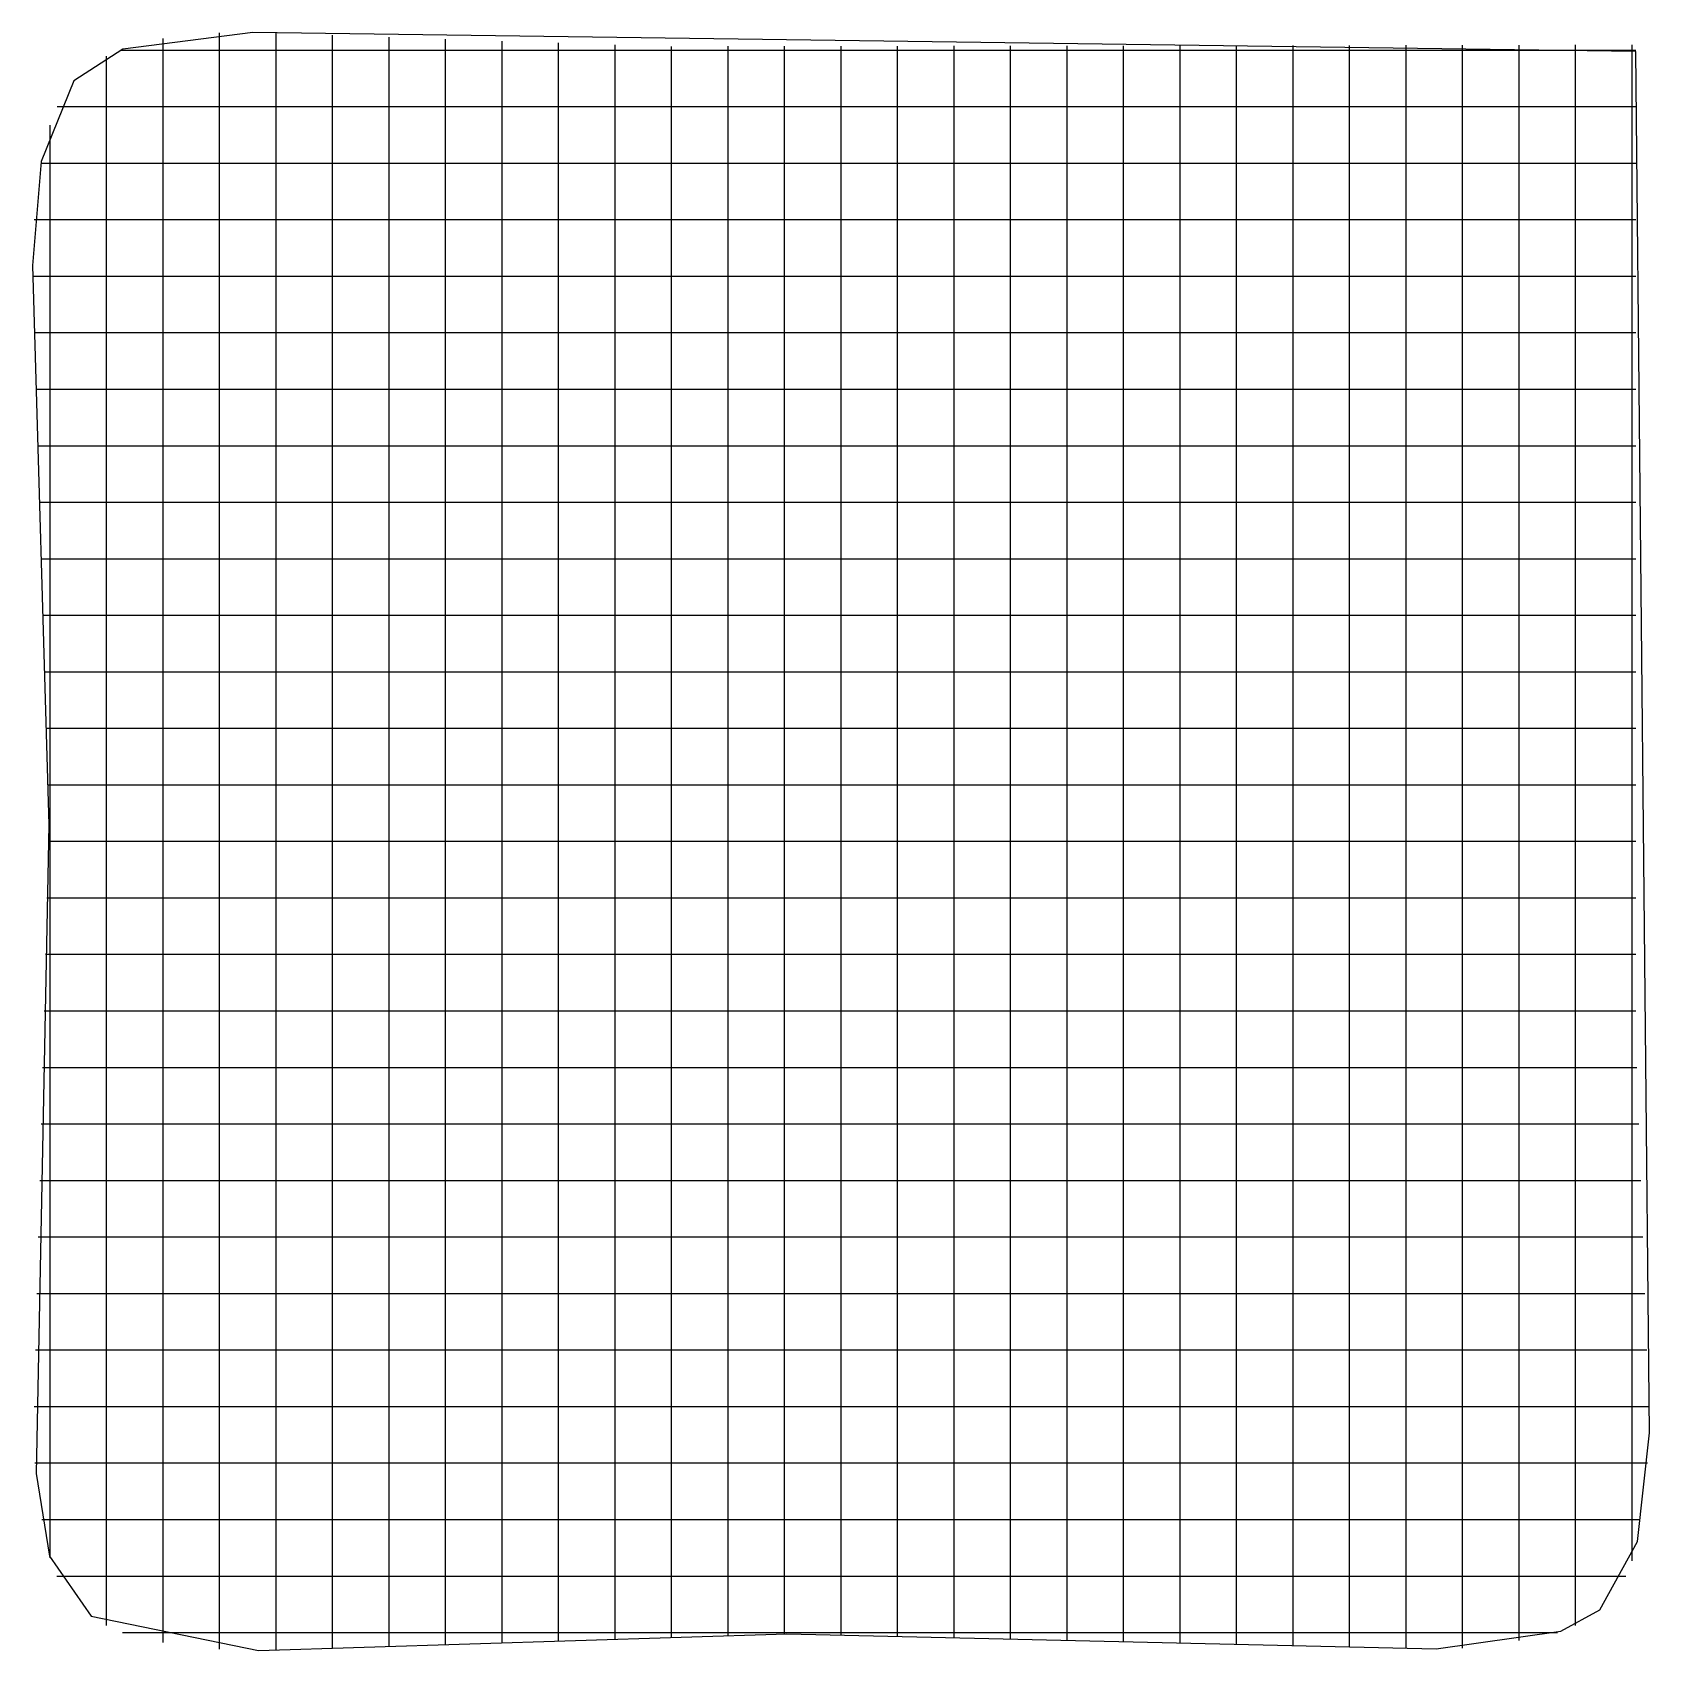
# Model space of a CAD drawing. Extents: x 0.4 to 14.7, y 0.4 to 14.7.
import ezdxf

# ---------------------------------------------------------------- set-up
doc = ezdxf.new("R2010")
doc.units = 0

msp = doc.modelspace()

# ---------------------------------------------------------------- linework, layer by layer
for p, q in [((2.386575, 14.74873), (1.236025, 14.598967)), ((2.386575, 14.74873), (1.236025, 14.598967)), ((14.62622, 14.579265), (2.386575, 14.74873)), ((14.62622, 14.579265), (2.386575, 14.74873)), ((1.592849, 14.521774), (1.592849, 14.695)), ((2.092849, 14.743), (2.092849, 14.743577)), ((2.092849, 14.569774), (2.092849, 14.743)), ((2.592849, 14.568774), (2.592849, 14.742)), ((3.092849, 14.550774), (3.092849, 14.724)), ((3.592849, 14.533774), (3.592849, 14.707)), ((4.092849, 14.689423), (4.092849, 14.69)), ((4.092849, 14.516197), (4.092849, 14.689423)), ((4.592849, 14.498774), (4.592849, 14.672)), ((5.092849, 14.481774), (5.092849, 14.655)), ((5.592849, 14.463774), (5.592849, 14.637)), ((6.092849, 14.451774), (6.092849, 14.625)), ((6.592849, 14.452774), (6.592849, 14.626)), ((7.092849, 14.453774), (7.092849, 14.627)), ((7.592849, 14.454774), (7.592849, 14.628)), ((8.092849, 14.454774), (8.092849, 14.628)), ((8.592849, 14.455774), (8.592849, 14.629)), ((9.092849, 14.456774), (9.092849, 14.63)), ((9.592849, 14.456774), (9.592849, 14.63)), ((10.092849, 14.457774), (10.092849, 14.631)), ((10.592849, 14.458774), (10.592849, 14.632)), ((11.092849, 14.459774), (11.092849, 14.633)), ((11.592849, 14.459774), (11.592849, 14.633)), ((12.092849, 14.460774), (12.092849, 14.634)), ((12.592849, 14.461774), (12.592849, 14.635)), ((13.092849, 14.635423), (13.092849, 14.636)), ((13.092849, 14.462774), (13.092849, 14.635423)), ((13.592849, 14.462774), (13.592849, 14.636)), ((14.092849, 14.463774), (14.092849, 14.637)), ((14.592849, 14.464774), (14.592849, 14.638)), ((1.236025, 14.598967), (0.803314, 14.320395)), ((1.236025, 14.598967), (0.803314, 14.320395)), ((1.092849, 14.536423), (1.092849, 14.537)), ((1.092849, 14.363197), (1.092849, 14.536423)), ((1.221, 14.592238), (1.394226, 14.592238)), ((1.221, 14.592238), (1.394226, 14.592238)), ((1.394226, 14.592238), (1.607629, 14.592238)), ((1.592849, 13.976223), (1.592849, 14.521774)), ((1.607629, 14.592238), (1.734403, 14.592238)), ((1.734403, 14.592238), (2.600532, 14.592238)), ((2.092849, 13.979429), (2.092849, 14.569774)), ((2.592849, 13.975048), (2.592849, 14.568774)), ((2.600532, 14.592238), (3.234403, 14.592238)), ((3.092849, 13.971416), (3.092849, 14.550774)), ((3.234403, 14.592238), (3.407629, 14.592238)), ((3.407629, 14.592238), (3.534403, 14.592238)), ((3.534403, 14.592238), (4.400532, 14.592238)), ((3.592849, 13.968361), (3.592849, 14.533774)), ((4.092849, 13.964306), (4.092849, 14.516197)), ((4.400532, 14.592238), (5.034403, 14.592238)), ((4.592849, 13.961252), (4.592849, 14.498774)), ((5.034403, 14.592238), (5.207629, 14.592238)), ((5.092849, 13.958197), (5.092849, 14.481774)), ((5.207629, 14.592238), (5.334403, 14.592238)), ((5.334403, 14.592238), (5.824055, 14.592238)), ((5.592849, 13.954565), (5.592849, 14.463774)), ((5.824055, 14.592238), (5.997281, 14.592238)), ((5.997281, 14.592238), (6.631152, 14.592238)), ((6.631152, 14.592238), (7.497281, 14.592238)), ((7.497281, 14.592238), (7.624055, 14.592238)), ((7.624055, 14.592238), (7.797281, 14.592238)), ((7.797281, 14.592238), (8.431152, 14.592238)), ((8.431152, 14.592238), (9.297281, 14.592238)), ((9.297281, 14.592238), (9.424055, 14.592238)), ((9.424055, 14.592238), (9.597281, 14.592238)), ((9.597281, 14.592238), (10.231152, 14.592238)), ((10.231152, 14.592238), (11.097281, 14.592238)), ((11.092849, 13.934929), (11.092849, 14.459774)), ((11.097281, 14.592238), (11.224055, 14.592238)), ((11.224055, 14.592238), (11.397281, 14.592238)), ((11.397281, 14.592238), (12.031152, 14.592238)), ((11.592849, 13.929858), (11.592849, 14.459774)), ((12.031152, 14.592238), (12.897281, 14.592238)), ((12.092849, 13.925365), (12.092849, 14.460774)), ((12.592849, 13.920871), (12.592849, 14.461774)), ((12.897281, 14.592238), (13.024055, 14.592238)), ((13.024055, 14.592238), (13.197281, 14.592238)), ((13.092849, 13.921448), (13.092849, 14.462774)), ((13.197281, 14.592238), (13.831152, 14.592238)), ((13.592849, 13.950184), (13.592849, 14.462774)), ((13.831152, 14.592238), (14.499226, 14.592238)), ((14.092849, 14.006119), (14.092849, 14.463774)), ((14.499226, 14.592238), (14.626, 14.592238)), ((14.592849, 14.248413), (14.592849, 14.464774)), ((14.747573, 2.358359), (14.62622, 14.579265)), ((14.747573, 2.358359), (14.62622, 14.579265)), ((0.803314, 14.320395), (0.513444, 13.605909)), ((0.803314, 14.320395), (0.513444, 13.605909)), ((1.092849, 13.9478), (1.092849, 14.363197)), ((6.092849, 13.954397), (6.092849, 14.451774)), ((6.592849, 13.961313), (6.592849, 14.452774)), ((7.092849, 13.968652), (7.092849, 14.453774)), ((7.592849, 13.967539), (7.592849, 14.454774)), ((8.092849, 13.962468), (8.092849, 14.454774)), ((8.592849, 13.957974), (8.592849, 14.455774)), ((9.092849, 13.953481), (9.092849, 14.456774)), ((9.592849, 13.94841), (9.592849, 14.456774)), ((10.092849, 13.943916), (10.092849, 14.457774)), ((10.592849, 13.939423), (10.592849, 14.458774)), ((14.592849, 14.122061), (14.592849, 14.248413)), ((0.654, 14.092238), (0.827226, 14.092238)), ((0.654, 14.092238), (0.827226, 14.092238)), ((0.827226, 14.092238), (1.280232, 14.092238)), ((1.280232, 14.092238), (2.146361, 14.092238)), ((2.146361, 14.092238), (2.273135, 14.092238)), ((2.273135, 14.092238), (2.446361, 14.092238)), ((2.446361, 14.092238), (3.080232, 14.092238)), ((3.080232, 14.092238), (3.946361, 14.092238)), ((3.946361, 14.092238), (4.073135, 14.092238)), ((4.073135, 14.092238), (4.246361, 14.092238)), ((4.246361, 14.092238), (4.880232, 14.092238)), ((4.880232, 14.092238), (5.746361, 14.092238)), ((5.746361, 14.092238), (5.873135, 14.092238)), ((5.873135, 14.092238), (6.046361, 14.092238)), ((6.046361, 14.092238), (6.680232, 14.092238)), ((6.680232, 14.092238), (7.546361, 14.092238)), ((7.546361, 14.092238), (7.673135, 14.092238)), ((7.673135, 14.092238), (7.846361, 14.092238)), ((7.846361, 14.092238), (8.480232, 14.092238)), ((8.480232, 14.092238), (9.346361, 14.092238)), ((9.346361, 14.092238), (9.473135, 14.092238)), ((9.473135, 14.092238), (9.646361, 14.092238)), ((9.646361, 14.092238), (10.280232, 14.092238)), ((10.280232, 14.092238), (11.146361, 14.092238)), ((11.146361, 14.092238), (11.273135, 14.092238)), ((11.273135, 14.092238), (11.446361, 14.092238)), ((11.446361, 14.092238), (12.080232, 14.092238)), ((12.080232, 14.092238), (12.946361, 14.092238)), ((12.946361, 14.092238), (13.073135, 14.092238)), ((13.073135, 14.092238), (13.246361, 14.092238)), ((13.246361, 14.092238), (13.880232, 14.092238)), ((13.880232, 14.092238), (14.499226, 14.092238)), ((14.499226, 14.092238), (14.626, 14.092238)), ((14.592849, 13.255932), (14.592849, 14.122061)), ((0.592849, 13.897317), (0.592849, 13.929)), ((0.592849, 13.72405), (0.592849, 13.897317)), ((1.092849, 13.081671), (1.092849, 13.9478)), ((1.592849, 13.110094), (1.592849, 13.976223)), ((2.092849, 13.1133), (2.092849, 13.979429)), ((2.592849, 13.108342), (2.592849, 13.975048)), ((3.092849, 13.105287), (3.092849, 13.971416)), ((3.592849, 13.102232), (3.592849, 13.968361)), ((4.092849, 13.098177), (4.092849, 13.964306)), ((4.592849, 13.095123), (4.592849, 13.961252)), ((5.092849, 13.092068), (5.092849, 13.958197)), ((5.592849, 13.088435), (5.592849, 13.954565)), ((6.092849, 13.088268), (6.092849, 13.954397)), ((6.592849, 13.095184), (6.592849, 13.961313)), ((7.092849, 13.102523), (7.092849, 13.968652)), ((7.592849, 13.100832), (7.592849, 13.967539)), ((8.092849, 13.096339), (8.092849, 13.962468)), ((8.592849, 13.091845), (8.592849, 13.957974)), ((9.092849, 13.087352), (9.092849, 13.953481)), ((9.592849, 13.082281), (9.592849, 13.94841)), ((10.092849, 13.077787), (10.092849, 13.943916)), ((10.592849, 13.073294), (10.592849, 13.939423)), ((11.092849, 13.068223), (11.092849, 13.934929)), ((11.592849, 13.063729), (11.592849, 13.929858)), ((12.092849, 13.059235), (12.092849, 13.925365)), ((12.592849, 13.054742), (12.592849, 13.920871)), ((13.092849, 13.054742), (13.092849, 13.921448)), ((13.592849, 13.084055), (13.592849, 13.950184)), ((14.092849, 13.13999), (14.092849, 14.006119)), ((0.513444, 13.605909), (0.435317, 12.684955)), ((0.513444, 13.605909), (0.435317, 12.684955)), ((0.592849, 13.09021), (0.592849, 13.72405)), ((0.511, 13.592238), (0.684226, 13.592238)), ((0.511, 13.592238), (0.684226, 13.592238)), ((0.684226, 13.592238), (1.197661, 13.592238)), ((1.197661, 13.592238), (2.06379, 13.592238)), ((2.06379, 13.592238), (2.190565, 13.592238)), ((2.190565, 13.592238), (2.36379, 13.592238)), ((2.36379, 13.592238), (2.997661, 13.592238)), ((2.997661, 13.592238), (3.86379, 13.592238)), ((3.86379, 13.592238), (3.990565, 13.592238)), ((3.990565, 13.592238), (4.16379, 13.592238)), ((4.16379, 13.592238), (4.797661, 13.592238)), ((4.797661, 13.592238), (5.66379, 13.592238)), ((5.66379, 13.592238), (5.790565, 13.592238)), ((5.790565, 13.592238), (5.96379, 13.592238)), ((5.96379, 13.592238), (6.597661, 13.592238)), ((6.597661, 13.592238), (7.46379, 13.592238)), ((7.46379, 13.592238), (7.590565, 13.592238)), ((7.590565, 13.592238), (7.76379, 13.592238)), ((7.76379, 13.592238), (8.397661, 13.592238)), ((8.397661, 13.592238), (9.26379, 13.592238)), ((9.26379, 13.592238), (9.390565, 13.592238)), ((9.390565, 13.592238), (9.56379, 13.592238)), ((9.56379, 13.592238), (10.197661, 13.592238)), ((10.197661, 13.592238), (11.06379, 13.592238)), ((11.06379, 13.592238), (11.190565, 13.592238)), ((11.190565, 13.592238), (11.36379, 13.592238)), ((11.36379, 13.592238), (11.997661, 13.592238)), ((11.997661, 13.592238), (12.86379, 13.592238)), ((12.86379, 13.592238), (12.990565, 13.592238)), ((12.990565, 13.592238), (13.16379, 13.592238)), ((13.16379, 13.592238), (13.797661, 13.592238)), ((13.797661, 13.592238), (14.499226, 13.592238)), ((14.499226, 13.592238), (14.626, 13.592238)), ((14.592849, 12.621639), (14.592849, 13.255932)), ((0.451, 13.092238), (0.624226, 13.092238)), ((0.451, 13.092238), (0.624226, 13.092238)), ((0.592849, 12.224081), (0.592849, 13.09021)), ((0.624226, 13.092238), (1.163016, 13.092238)), ((1.092849, 12.954897), (1.092849, 13.081671)), ((1.163016, 13.092238), (2.029145, 13.092238)), ((1.592849, 12.983319), (1.592849, 13.110094)), ((2.029145, 13.092238), (2.155919, 13.092238)), ((2.092849, 12.986948), (2.092849, 13.1133)), ((2.155919, 13.092238), (2.329145, 13.092238)), ((2.329145, 13.092238), (2.963016, 13.092238)), ((2.592849, 12.981568), (2.592849, 13.108342)), ((2.963016, 13.092238), (3.829145, 13.092238)), ((3.092849, 12.978513), (3.092849, 13.105287)), ((3.592849, 12.975458), (3.592849, 13.102232)), ((3.829145, 13.092238), (3.955919, 13.092238)), ((3.955919, 13.092238), (4.129145, 13.092238)), ((4.092849, 12.971826), (4.092849, 13.098177)), ((4.129145, 13.092238), (4.763016, 13.092238)), ((4.592849, 12.968348), (4.592849, 13.095123)), ((4.763016, 13.092238), (5.629145, 13.092238)), ((5.092849, 12.965294), (5.092849, 13.092068)), ((5.592849, 12.961661), (5.592849, 13.088435)), ((5.629145, 13.092238), (5.755919, 13.092238)), ((5.755919, 13.092238), (5.929145, 13.092238)), ((5.929145, 13.092238), (6.563016, 13.092238)), ((6.092849, 12.961494), (6.092849, 13.088268)), ((6.563016, 13.092238), (7.429145, 13.092238)), ((6.592849, 12.968832), (6.592849, 13.095184)), ((7.092849, 12.975748), (7.092849, 13.102523)), ((7.429145, 13.092238), (7.555919, 13.092238)), ((7.555919, 13.092238), (7.729145, 13.092238)), ((7.592849, 12.974058), (7.592849, 13.100832)), ((7.729145, 13.092238), (8.363016, 13.092238)), ((8.092849, 12.969565), (8.092849, 13.096339)), ((8.363016, 13.092238), (9.229145, 13.092238)), ((8.592849, 12.965071), (8.592849, 13.091845)), ((9.092849, 12.960577), (9.092849, 13.087352)), ((9.229145, 13.092238), (9.355919, 13.092238)), ((9.355919, 13.092238), (9.529145, 13.092238)), ((9.529145, 13.092238), (10.163016, 13.092238)), ((9.592849, 12.955506), (9.592849, 13.082281)), ((10.092849, 12.951013), (10.092849, 13.077787)), ((10.163016, 13.092238), (11.029145, 13.092238)), ((10.592849, 12.946519), (10.592849, 13.073294)), ((11.029145, 13.092238), (11.155919, 13.092238)), ((11.092849, 12.941448), (11.092849, 13.068223)), ((11.155919, 13.092238), (11.329145, 13.092238)), ((11.329145, 13.092238), (11.963016, 13.092238)), ((11.592849, 12.936955), (11.592849, 13.063729)), ((11.963016, 13.092238), (12.829145, 13.092238)), ((12.092849, 12.932461), (12.092849, 13.059235)), ((12.592849, 12.927968), (12.592849, 13.054742)), ((12.829145, 13.092238), (12.955919, 13.092238)), ((12.955919, 13.092238), (13.129145, 13.092238)), ((13.092849, 12.927968), (13.092849, 13.054742)), ((13.129145, 13.092238), (13.763016, 13.092238)), ((13.592849, 12.957281), (13.592849, 13.084055)), ((13.763016, 13.092238), (14.499226, 13.092238)), ((14.092849, 13.013216), (14.092849, 13.13999)), ((14.499226, 13.092238), (14.626, 13.092238)), ((1.092849, 12.781671), (1.092849, 12.954897)), ((1.592849, 12.810094), (1.592849, 12.983319)), ((2.092849, 12.813723), (2.092849, 12.986948)), ((2.592849, 12.808919), (2.592849, 12.981568)), ((3.092849, 12.805287), (3.092849, 12.978513)), ((3.592849, 12.802232), (3.592849, 12.975458)), ((4.092849, 12.7986), (4.092849, 12.971826)), ((4.592849, 12.795123), (4.592849, 12.968348)), ((5.092849, 12.792068), (5.092849, 12.965294)), ((5.592849, 12.788435), (5.592849, 12.961661)), ((6.092849, 12.788268), (6.092849, 12.961494)), ((6.592849, 12.795606), (6.592849, 12.968832)), ((7.092849, 12.802523), (7.092849, 12.975748)), ((7.592849, 12.80141), (7.592849, 12.974058)), ((8.092849, 12.796339), (8.092849, 12.969565)), ((8.592849, 12.791845), (8.592849, 12.965071)), ((9.092849, 12.787352), (9.092849, 12.960577)), ((9.592849, 12.782281), (9.592849, 12.955506)), ((10.092849, 12.777787), (10.092849, 12.951013)), ((10.592849, 12.773294), (10.592849, 12.946519)), ((11.092849, 12.7688), (11.092849, 12.941448)), ((11.592849, 12.763729), (11.592849, 12.936955)), ((12.092849, 12.759235), (12.092849, 12.932461)), ((12.592849, 12.754742), (12.592849, 12.927968)), ((13.092849, 12.755319), (13.092849, 12.927968)), ((13.592849, 12.784055), (13.592849, 12.957281)), ((14.092849, 12.83999), (14.092849, 13.013216)), ((1.092849, 12.1478), (1.092849, 12.781671)), ((1.592849, 12.176223), (1.592849, 12.810094)), ((2.092849, 12.179429), (2.092849, 12.813723)), ((2.592849, 12.175048), (2.592849, 12.808919)), ((3.092849, 12.171416), (3.092849, 12.805287)), ((3.592849, 12.168361), (3.592849, 12.802232)), ((4.092849, 12.164306), (4.092849, 12.7986)), ((4.592849, 12.161252), (4.592849, 12.795123)), ((5.092849, 12.158197), (5.092849, 12.792068)), ((5.592849, 12.154565), (5.592849, 12.788435)), ((6.092849, 12.154397), (6.092849, 12.788268)), ((6.592849, 12.161313), (6.592849, 12.795606)), ((7.092849, 12.168652), (7.092849, 12.802523)), ((7.592849, 12.167539), (7.592849, 12.80141)), ((8.092849, 12.162468), (8.092849, 12.796339)), ((8.592849, 12.157974), (8.592849, 12.791845)), ((9.092849, 12.153481), (9.092849, 12.787352)), ((9.592849, 12.14841), (9.592849, 12.782281)), ((10.092849, 12.143916), (10.092849, 12.777787)), ((10.592849, 12.139423), (10.592849, 12.773294)), ((11.092849, 12.134929), (11.092849, 12.7688)), ((11.592849, 12.129858), (11.592849, 12.763729)), ((12.092849, 12.125365), (12.092849, 12.759235)), ((12.592849, 12.120871), (12.592849, 12.754742)), ((13.092849, 12.121448), (13.092849, 12.755319)), ((13.592849, 12.150184), (13.592849, 12.784055)), ((14.092849, 12.206119), (14.092849, 12.83999)), ((0.435317, 12.684955), (0.58025, 7.738977)), ((0.435317, 12.684955), (0.58025, 7.738977)), ((14.592849, 12.448413), (14.592849, 12.621639)), ((0.438, 12.592238), (0.611226, 12.592238)), ((0.438, 12.592238), (0.611226, 12.592238)), ((0.611226, 12.592238), (1.15551, 12.592238)), ((1.15551, 12.592238), (2.021639, 12.592238)), ((2.021639, 12.592238), (2.148413, 12.592238)), ((2.148413, 12.592238), (2.321639, 12.592238)), ((2.321639, 12.592238), (2.95551, 12.592238)), ((2.95551, 12.592238), (3.821639, 12.592238)), ((3.821639, 12.592238), (3.948413, 12.592238)), ((3.948413, 12.592238), (4.121639, 12.592238)), ((4.121639, 12.592238), (4.75551, 12.592238)), ((4.75551, 12.592238), (5.621639, 12.592238)), ((5.621639, 12.592238), (5.748413, 12.592238)), ((5.748413, 12.592238), (5.921639, 12.592238)), ((5.921639, 12.592238), (6.55551, 12.592238)), ((6.55551, 12.592238), (7.421639, 12.592238)), ((7.421639, 12.592238), (7.548413, 12.592238)), ((7.548413, 12.592238), (7.721639, 12.592238)), ((7.721639, 12.592238), (8.35551, 12.592238)), ((8.35551, 12.592238), (9.221639, 12.592238)), ((9.221639, 12.592238), (9.348413, 12.592238)), ((9.348413, 12.592238), (9.521639, 12.592238)), ((9.521639, 12.592238), (10.15551, 12.592238)), ((10.15551, 12.592238), (11.021639, 12.592238)), ((11.021639, 12.592238), (11.148413, 12.592238)), ((11.148413, 12.592238), (11.321639, 12.592238)), ((11.321639, 12.592238), (11.95551, 12.592238)), ((11.95551, 12.592238), (12.821639, 12.592238)), ((12.821639, 12.592238), (12.948413, 12.592238)), ((12.948413, 12.592238), (13.121639, 12.592238)), ((13.121639, 12.592238), (13.75551, 12.592238)), ((13.75551, 12.592238), (14.499226, 12.592238)), ((14.499226, 12.592238), (14.626, 12.592238)), ((14.592849, 12.322061), (14.592849, 12.448413)), ((14.592849, 11.455932), (14.592849, 12.322061)), ((0.592849, 12.097306), (0.592849, 12.224081)), ((1.592849, 11.310094), (1.592849, 12.176223)), ((2.092849, 11.3133), (2.092849, 12.179429)), ((2.592849, 11.308342), (2.592849, 12.175048)), ((3.092849, 11.305287), (3.092849, 12.171416)), ((14.092849, 11.33999), (14.092849, 12.206119)), ((0.453, 12.092238), (0.626226, 12.092238)), ((0.453, 12.092238), (0.626226, 12.092238)), ((0.592849, 11.924081), (0.592849, 12.097306)), ((0.626226, 12.092238), (1.164171, 12.092238)), ((1.092849, 11.281671), (1.092849, 12.1478)), ((1.164171, 12.092238), (2.0303, 12.092238)), ((2.0303, 12.092238), (2.157074, 12.092238)), ((2.157074, 12.092238), (2.3303, 12.092238)), ((2.3303, 12.092238), (2.964171, 12.092238)), ((2.964171, 12.092238), (3.8303, 12.092238)), ((3.592849, 11.302232), (3.592849, 12.168361)), ((3.8303, 12.092238), (3.957074, 12.092238)), ((3.957074, 12.092238), (4.1303, 12.092238)), ((4.092849, 11.298177), (4.092849, 12.164306)), ((4.1303, 12.092238), (4.764171, 12.092238)), ((4.592849, 11.295123), (4.592849, 12.161252)), ((4.764171, 12.092238), (5.6303, 12.092238)), ((5.092849, 11.292068), (5.092849, 12.158197)), ((5.592849, 11.288435), (5.592849, 12.154565)), ((5.6303, 12.092238), (5.757074, 12.092238)), ((5.757074, 12.092238), (5.9303, 12.092238)), ((5.9303, 12.092238), (6.564171, 12.092238)), ((6.092849, 11.288268), (6.092849, 12.154397)), ((6.564171, 12.092238), (7.4303, 12.092238)), ((6.592849, 11.295184), (6.592849, 12.161313)), ((7.092849, 11.302523), (7.092849, 12.168652)), ((7.4303, 12.092238), (7.557074, 12.092238)), ((7.557074, 12.092238), (7.7303, 12.092238)), ((7.592849, 11.300832), (7.592849, 12.167539)), ((7.7303, 12.092238), (8.364171, 12.092238)), ((8.092849, 11.296339), (8.092849, 12.162468)), ((8.364171, 12.092238), (9.2303, 12.092238)), ((8.592849, 11.291845), (8.592849, 12.157974)), ((9.092849, 11.287352), (9.092849, 12.153481)), ((9.2303, 12.092238), (9.357074, 12.092238)), ((9.357074, 12.092238), (9.5303, 12.092238)), ((9.5303, 12.092238), (10.164171, 12.092238)), ((9.592849, 11.282281), (9.592849, 12.14841)), ((10.092849, 11.277787), (10.092849, 12.143916)), ((10.164171, 12.092238), (11.0303, 12.092238)), ((10.592849, 11.273294), (10.592849, 12.139423)), ((11.0303, 12.092238), (11.157074, 12.092238)), ((11.092849, 11.268223), (11.092849, 12.134929)), ((11.157074, 12.092238), (11.3303, 12.092238)), ((11.3303, 12.092238), (11.964171, 12.092238)), ((11.592849, 11.263729), (11.592849, 12.129858)), ((11.964171, 12.092238), (12.8303, 12.092238)), ((12.092849, 11.259235), (12.092849, 12.125365)), ((12.592849, 11.254742), (12.592849, 12.120871)), ((12.8303, 12.092238), (12.957074, 12.092238)), ((12.957074, 12.092238), (13.1303, 12.092238)), ((13.092849, 11.254742), (13.092849, 12.121448)), ((13.1303, 12.092238), (13.764171, 12.092238)), ((13.592849, 11.284055), (13.592849, 12.150184)), ((13.764171, 12.092238), (14.499226, 12.092238)), ((14.499226, 12.092238), (14.626, 12.092238)), ((0.592849, 11.29021), (0.592849, 11.924081)), ((0.468, 11.592238), (0.641226, 11.592238)), ((0.468, 11.592238), (0.641226, 11.592238)), ((0.641226, 11.592238), (1.172832, 11.592238)), ((1.172832, 11.592238), (2.038961, 11.592238)), ((2.038961, 11.592238), (2.165735, 11.592238)), ((2.165735, 11.592238), (2.338961, 11.592238)), ((2.338961, 11.592238), (2.972832, 11.592238)), ((2.972832, 11.592238), (3.838961, 11.592238)), ((3.838961, 11.592238), (3.965735, 11.592238)), ((3.965735, 11.592238), (4.138961, 11.592238)), ((4.138961, 11.592238), (4.772832, 11.592238)), ((4.772832, 11.592238), (5.638961, 11.592238)), ((5.638961, 11.592238), (5.765735, 11.592238)), ((5.765735, 11.592238), (5.938961, 11.592238)), ((5.938961, 11.592238), (6.572832, 11.592238)), ((6.572832, 11.592238), (7.438961, 11.592238)), ((7.438961, 11.592238), (7.565735, 11.592238)), ((7.565735, 11.592238), (7.738961, 11.592238)), ((7.738961, 11.592238), (8.372832, 11.592238)), ((8.372832, 11.592238), (9.238961, 11.592238)), ((9.238961, 11.592238), (9.365735, 11.592238)), ((9.365735, 11.592238), (9.538961, 11.592238)), ((9.538961, 11.592238), (10.172832, 11.592238)), ((10.172832, 11.592238), (11.038961, 11.592238)), ((11.038961, 11.592238), (11.165735, 11.592238)), ((11.165735, 11.592238), (11.338961, 11.592238)), ((11.338961, 11.592238), (11.972832, 11.592238)), ((11.972832, 11.592238), (12.838961, 11.592238)), ((12.838961, 11.592238), (12.965735, 11.592238)), ((12.965735, 11.592238), (13.138961, 11.592238)), ((13.138961, 11.592238), (13.772832, 11.592238)), ((13.772832, 11.592238), (14.499226, 11.592238)), ((14.499226, 11.592238), (14.626, 11.592238)), ((14.592849, 10.821639), (14.592849, 11.455932)), ((1.592849, 11.183319), (1.592849, 11.310094)), ((2.092849, 11.186948), (2.092849, 11.3133)), ((14.092849, 11.213216), (14.092849, 11.33999)), ((0.592849, 10.424081), (0.592849, 11.29021)), ((1.092849, 11.154897), (1.092849, 11.281671)), ((1.592849, 11.010094), (1.592849, 11.183319)), ((2.092849, 11.013723), (2.092849, 11.186948)), ((2.592849, 11.181568), (2.592849, 11.308342)), ((2.592849, 11.008919), (2.592849, 11.181568)), ((3.092849, 11.178513), (3.092849, 11.305287)), ((3.092849, 11.005287), (3.092849, 11.178513)), ((3.592849, 11.175458), (3.592849, 11.302232)), ((3.592849, 11.002232), (3.592849, 11.175458)), ((4.092849, 11.171826), (4.092849, 11.298177)), ((4.092849, 10.9986), (4.092849, 11.171826)), ((4.592849, 11.168348), (4.592849, 11.295123)), ((4.592849, 10.995123), (4.592849, 11.168348)), ((5.092849, 11.165294), (5.092849, 11.292068)), ((5.592849, 11.161661), (5.592849, 11.288435)), ((6.092849, 11.161494), (6.092849, 11.288268)), ((6.592849, 11.168832), (6.592849, 11.295184)), ((6.592849, 10.995606), (6.592849, 11.168832)), ((7.092849, 11.175748), (7.092849, 11.302523)), ((7.092849, 11.002523), (7.092849, 11.175748)), ((7.592849, 11.174058), (7.592849, 11.300832)), ((7.592849, 11.00141), (7.592849, 11.174058)), ((8.092849, 11.169565), (8.092849, 11.296339)), ((8.092849, 10.996339), (8.092849, 11.169565)), ((8.592849, 11.165071), (8.592849, 11.291845)), ((9.092849, 11.160577), (9.092849, 11.287352)), ((9.592849, 11.155506), (9.592849, 11.282281)), ((10.092849, 11.151013), (10.092849, 11.277787)), ((10.592849, 11.146519), (10.592849, 11.273294)), ((11.092849, 11.141448), (11.092849, 11.268223)), ((11.592849, 11.136955), (11.592849, 11.263729)), ((12.092849, 11.132461), (12.092849, 11.259235)), ((12.592849, 11.127968), (12.592849, 11.254742)), ((13.092849, 11.127968), (13.092849, 11.254742)), ((13.592849, 11.157281), (13.592849, 11.284055)), ((14.092849, 11.03999), (14.092849, 11.213216)), ((0.484, 11.092238), (0.657226, 11.092238)), ((0.484, 11.092238), (0.657226, 11.092238)), ((0.657226, 11.092238), (1.182071, 11.092238)), ((1.092849, 10.981671), (1.092849, 11.154897)), ((1.182071, 11.092238), (2.0482, 11.092238)), ((2.0482, 11.092238), (2.174974, 11.092238)), ((2.174974, 11.092238), (2.3482, 11.092238)), ((2.3482, 11.092238), (2.982071, 11.092238)), ((2.982071, 11.092238), (3.8482, 11.092238)), ((3.8482, 11.092238), (3.974974, 11.092238)), ((3.974974, 11.092238), (4.1482, 11.092238)), ((4.1482, 11.092238), (4.782071, 11.092238)), ((4.782071, 11.092238), (5.6482, 11.092238)), ((5.092849, 10.992068), (5.092849, 11.165294)), ((5.592849, 10.988435), (5.592849, 11.161661)), ((5.6482, 11.092238), (5.774974, 11.092238)), ((5.774974, 11.092238), (5.9482, 11.092238)), ((5.9482, 11.092238), (6.582071, 11.092238)), ((6.092849, 10.988268), (6.092849, 11.161494)), ((6.582071, 11.092238), (7.4482, 11.092238)), ((7.4482, 11.092238), (7.574974, 11.092238)), ((7.574974, 11.092238), (7.7482, 11.092238)), ((7.7482, 11.092238), (8.382071, 11.092238)), ((8.382071, 11.092238), (9.2482, 11.092238)), ((8.592849, 10.991845), (8.592849, 11.165071)), ((9.092849, 10.987352), (9.092849, 11.160577)), ((9.2482, 11.092238), (9.374974, 11.092238)), ((9.374974, 11.092238), (9.5482, 11.092238)), ((9.5482, 11.092238), (10.182071, 11.092238)), ((9.592849, 10.982281), (9.592849, 11.155506)), ((10.092849, 10.977787), (10.092849, 11.151013)), ((10.182071, 11.092238), (11.0482, 11.092238)), ((10.592849, 10.973294), (10.592849, 11.146519)), ((11.0482, 11.092238), (11.174974, 11.092238)), ((11.092849, 10.9688), (11.092849, 11.141448)), ((11.174974, 11.092238), (11.3482, 11.092238)), ((11.3482, 11.092238), (11.982071, 11.092238)), ((11.592849, 10.963729), (11.592849, 11.136955)), ((11.982071, 11.092238), (12.8482, 11.092238)), ((12.092849, 10.959235), (12.092849, 11.132461)), ((12.592849, 10.954742), (12.592849, 11.127968)), ((12.8482, 11.092238), (12.974974, 11.092238)), ((12.974974, 11.092238), (13.1482, 11.092238)), ((13.092849, 10.955319), (13.092849, 11.127968)), ((13.1482, 11.092238), (13.782071, 11.092238)), ((13.592849, 10.984055), (13.592849, 11.157281)), ((13.782071, 11.092238), (14.499226, 11.092238)), ((14.092849, 10.406119), (14.092849, 11.03999)), ((14.499226, 11.092238), (14.626, 11.092238)), ((1.092849, 10.3478), (1.092849, 10.981671)), ((1.592849, 10.376223), (1.592849, 11.010094)), ((2.092849, 10.379429), (2.092849, 11.013723)), ((2.592849, 10.375048), (2.592849, 11.008919)), ((3.092849, 10.371416), (3.092849, 11.005287)), ((3.592849, 10.368361), (3.592849, 11.002232)), ((4.092849, 10.364306), (4.092849, 10.9986)), ((4.592849, 10.361252), (4.592849, 10.995123)), ((5.092849, 10.358197), (5.092849, 10.992068)), ((5.592849, 10.354565), (5.592849, 10.988435)), ((6.092849, 10.354397), (6.092849, 10.988268)), ((6.592849, 10.361313), (6.592849, 10.995606)), ((7.092849, 10.368652), (7.092849, 11.002523)), ((7.592849, 10.367539), (7.592849, 11.00141)), ((8.092849, 10.362468), (8.092849, 10.996339)), ((8.592849, 10.357974), (8.592849, 10.991845)), ((9.092849, 10.353481), (9.092849, 10.987352)), ((9.592849, 10.34841), (9.592849, 10.982281)), ((10.092849, 10.343916), (10.092849, 10.977787)), ((10.592849, 10.339423), (10.592849, 10.973294)), ((11.092849, 10.334929), (11.092849, 10.9688)), ((11.592849, 10.329858), (11.592849, 10.963729)), ((12.092849, 10.325365), (12.092849, 10.959235)), ((12.592849, 10.320871), (12.592849, 10.954742)), ((13.092849, 10.321448), (13.092849, 10.955319)), ((13.592849, 10.350184), (13.592849, 10.984055)), ((14.592849, 10.648413), (14.592849, 10.821639)), ((14.592849, 10.522061), (14.592849, 10.648413)), ((0.499, 10.592238), (0.672226, 10.592238)), ((0.499, 10.592238), (0.672226, 10.592238)), ((0.672226, 10.592238), (1.190732, 10.592238)), ((1.190732, 10.592238), (2.056861, 10.592238)), ((2.056861, 10.592238), (2.183635, 10.592238)), ((2.183635, 10.592238), (2.356861, 10.592238)), ((2.356861, 10.592238), (2.990732, 10.592238)), ((2.990732, 10.592238), (3.856861, 10.592238)), ((3.856861, 10.592238), (3.983635, 10.592238)), ((3.983635, 10.592238), (4.156861, 10.592238)), ((4.156861, 10.592238), (4.790732, 10.592238)), ((4.790732, 10.592238), (5.656861, 10.592238)), ((5.656861, 10.592238), (5.783635, 10.592238)), ((5.783635, 10.592238), (5.956861, 10.592238)), ((5.956861, 10.592238), (6.590732, 10.592238)), ((6.590732, 10.592238), (7.456861, 10.592238)), ((7.456861, 10.592238), (7.583635, 10.592238)), ((7.583635, 10.592238), (7.756861, 10.592238)), ((7.756861, 10.592238), (8.390732, 10.592238)), ((8.390732, 10.592238), (9.256861, 10.592238)), ((9.256861, 10.592238), (9.383635, 10.592238)), ((9.383635, 10.592238), (9.556861, 10.592238)), ((9.556861, 10.592238), (10.190732, 10.592238)), ((10.190732, 10.592238), (11.056861, 10.592238)), ((11.056861, 10.592238), (11.183635, 10.592238)), ((11.183635, 10.592238), (11.356861, 10.592238)), ((11.356861, 10.592238), (11.990732, 10.592238)), ((11.990732, 10.592238), (12.856861, 10.592238)), ((12.856861, 10.592238), (12.983635, 10.592238)), ((12.983635, 10.592238), (13.156861, 10.592238)), ((13.156861, 10.592238), (13.790732, 10.592238)), ((13.790732, 10.592238), (14.499226, 10.592238)), ((14.499226, 10.592238), (14.626, 10.592238)), ((14.592849, 9.655932), (14.592849, 10.522061)), ((0.592849, 10.297306), (0.592849, 10.424081)), ((1.092849, 9.481671), (1.092849, 10.3478)), ((1.592849, 9.510094), (1.592849, 10.376223)), ((2.092849, 9.5133), (2.092849, 10.379429)), ((2.592849, 9.508342), (2.592849, 10.375048)), ((3.092849, 9.505287), (3.092849, 10.371416)), ((3.592849, 9.502232), (3.592849, 10.368361)), ((4.092849, 9.498177), (4.092849, 10.364306)), ((4.592849, 9.495123), (4.592849, 10.361252)), ((5.092849, 9.492068), (5.092849, 10.358197)), ((5.592849, 9.488435), (5.592849, 10.354565)), ((6.092849, 9.488268), (6.092849, 10.354397)), ((6.592849, 9.495184), (6.592849, 10.361313)), ((7.092849, 9.502523), (7.092849, 10.368652)), ((7.592849, 9.500832), (7.592849, 10.367539)), ((8.092849, 9.496339), (8.092849, 10.362468)), ((8.592849, 9.491845), (8.592849, 10.357974)), ((9.092849, 9.487352), (9.092849, 10.353481)), ((9.592849, 9.482281), (9.592849, 10.34841)), ((10.092849, 9.477787), (10.092849, 10.343916)), ((10.592849, 9.473294), (10.592849, 10.339423)), ((11.092849, 9.468223), (11.092849, 10.334929)), ((11.592849, 9.463729), (11.592849, 10.329858)), ((12.092849, 9.459235), (12.092849, 10.325365)), ((12.592849, 9.454742), (12.592849, 10.320871)), ((13.092849, 9.454742), (13.092849, 10.321448)), ((13.592849, 9.484055), (13.592849, 10.350184)), ((14.092849, 9.53999), (14.092849, 10.406119)), ((0.592849, 10.124081), (0.592849, 10.297306)), ((0.514, 10.092238), (0.687226, 10.092238)), ((0.514, 10.092238), (0.687226, 10.092238)), ((0.592849, 9.49021), (0.592849, 10.124081)), ((0.687226, 10.092238), (1.199394, 10.092238)), ((1.199394, 10.092238), (2.065523, 10.092238)), ((2.065523, 10.092238), (2.192297, 10.092238)), ((2.192297, 10.092238), (2.365523, 10.092238)), ((2.365523, 10.092238), (2.999394, 10.092238)), ((2.999394, 10.092238), (3.865523, 10.092238)), ((3.865523, 10.092238), (3.992297, 10.092238)), ((3.992297, 10.092238), (4.165523, 10.092238)), ((4.165523, 10.092238), (4.799394, 10.092238)), ((4.799394, 10.092238), (5.665523, 10.092238)), ((5.665523, 10.092238), (5.792297, 10.092238)), ((5.792297, 10.092238), (5.965523, 10.092238)), ((5.965523, 10.092238), (6.599394, 10.092238)), ((6.599394, 10.092238), (7.465523, 10.092238)), ((7.465523, 10.092238), (7.592297, 10.092238)), ((7.592297, 10.092238), (7.765523, 10.092238)), ((7.765523, 10.092238), (8.399394, 10.092238)), ((8.399394, 10.092238), (9.265523, 10.092238)), ((9.265523, 10.092238), (9.392297, 10.092238)), ((9.392297, 10.092238), (9.565523, 10.092238)), ((9.565523, 10.092238), (10.199394, 10.092238)), ((10.199394, 10.092238), (11.065523, 10.092238)), ((11.065523, 10.092238), (11.192297, 10.092238)), ((11.192297, 10.092238), (11.365523, 10.092238)), ((11.365523, 10.092238), (11.999394, 10.092238)), ((11.999394, 10.092238), (12.865523, 10.092238)), ((12.865523, 10.092238), (12.992297, 10.092238)), ((12.992297, 10.092238), (13.165523, 10.092238)), ((13.165523, 10.092238), (13.799394, 10.092238)), ((13.799394, 10.092238), (14.499226, 10.092238)), ((14.499226, 10.092238), (14.626, 10.092238)), ((0.529, 9.592238), (0.702226, 9.592238)), ((0.529, 9.592238), (0.702226, 9.592238)), ((0.702226, 9.592238), (1.208055, 9.592238)), ((1.208055, 9.592238), (2.074761, 9.592238)), ((2.074761, 9.592238), (2.201535, 9.592238)), ((2.201535, 9.592238), (2.374184, 9.592238)), ((2.374184, 9.592238), (3.008055, 9.592238)), ((3.008055, 9.592238), (3.874761, 9.592238)), ((3.874761, 9.592238), (4.001535, 9.592238)), ((4.001535, 9.592238), (4.174184, 9.592238)), ((4.174184, 9.592238), (4.808055, 9.592238)), ((4.808055, 9.592238), (5.674761, 9.592238)), ((5.674761, 9.592238), (5.801535, 9.592238)), ((5.801535, 9.592238), (5.974184, 9.592238)), ((5.974184, 9.592238), (6.608055, 9.592238)), ((6.608055, 9.592238), (7.474761, 9.592238)), ((7.474761, 9.592238), (7.601535, 9.592238)), ((7.601535, 9.592238), (7.774184, 9.592238)), ((7.774184, 9.592238), (8.408055, 9.592238)), ((8.408055, 9.592238), (9.274761, 9.592238)), ((9.274761, 9.592238), (9.401535, 9.592238)), ((9.401535, 9.592238), (9.574184, 9.592238)), ((9.574184, 9.592238), (10.208055, 9.592238)), ((10.208055, 9.592238), (11.074761, 9.592238)), ((11.074761, 9.592238), (11.201535, 9.592238)), ((11.201535, 9.592238), (11.374184, 9.592238)), ((11.374184, 9.592238), (12.008055, 9.592238)), ((12.008055, 9.592238), (12.874761, 9.592238)), ((12.874761, 9.592238), (13.001535, 9.592238)), ((13.001535, 9.592238), (13.174184, 9.592238)), ((13.174184, 9.592238), (13.808055, 9.592238)), ((13.808055, 9.592238), (14.499226, 9.592238)), ((14.499226, 9.592238), (14.626, 9.592238)), ((14.592849, 9.021639), (14.592849, 9.655932)), ((0.592849, 8.624081), (0.592849, 9.49021)), ((1.092849, 9.354897), (1.092849, 9.481671)), ((1.592849, 9.383319), (1.592849, 9.510094)), ((2.092849, 9.386948), (2.092849, 9.5133)), ((2.592849, 9.381568), (2.592849, 9.508342)), ((3.092849, 9.378513), (3.092849, 9.505287)), ((3.592849, 9.375458), (3.592849, 9.502232)), ((4.092849, 9.371826), (4.092849, 9.498177)), ((4.592849, 9.368348), (4.592849, 9.495123)), ((5.092849, 9.365294), (5.092849, 9.492068)), ((5.592849, 9.361661), (5.592849, 9.488435)), ((6.092849, 9.361494), (6.092849, 9.488268)), ((6.592849, 9.368832), (6.592849, 9.495184)), ((7.092849, 9.375748), (7.092849, 9.502523)), ((7.592849, 9.374058), (7.592849, 9.500832)), ((8.092849, 9.369565), (8.092849, 9.496339)), ((8.592849, 9.365071), (8.592849, 9.491845)), ((9.092849, 9.360577), (9.092849, 9.487352)), ((9.592849, 9.355506), (9.592849, 9.482281)), ((10.092849, 9.351013), (10.092849, 9.477787)), ((10.592849, 9.346519), (10.592849, 9.473294)), ((11.092849, 9.341448), (11.092849, 9.468223)), ((11.592849, 9.336955), (11.592849, 9.463729)), ((12.092849, 9.332461), (12.092849, 9.459235)), ((12.592849, 9.327968), (12.592849, 9.454742)), ((13.092849, 9.327968), (13.092849, 9.454742)), ((13.592849, 9.357281), (13.592849, 9.484055)), ((14.092849, 9.413216), (14.092849, 9.53999)), ((1.092849, 9.181671), (1.092849, 9.354897)), ((1.592849, 9.210094), (1.592849, 9.383319)), ((2.092849, 9.213723), (2.092849, 9.386948)), ((2.592849, 9.208919), (2.592849, 9.381568)), ((3.092849, 9.205287), (3.092849, 9.378513)), ((3.592849, 9.202232), (3.592849, 9.375458)), ((4.092849, 9.1986), (4.092849, 9.371826)), ((4.592849, 9.195123), (4.592849, 9.368348)), ((5.092849, 9.192068), (5.092849, 9.365294)), ((5.592849, 9.188435), (5.592849, 9.361661)), ((6.092849, 9.188268), (6.092849, 9.361494)), ((6.592849, 9.195606), (6.592849, 9.368832)), ((7.092849, 9.202523), (7.092849, 9.375748)), ((7.592849, 9.20141), (7.592849, 9.374058)), ((8.092849, 9.196339), (8.092849, 9.369565)), ((8.592849, 9.191845), (8.592849, 9.365071)), ((9.092849, 9.187352), (9.092849, 9.360577)), ((9.592849, 9.182281), (9.592849, 9.355506)), ((10.092849, 9.177787), (10.092849, 9.351013)), ((10.592849, 9.173294), (10.592849, 9.346519)), ((11.092849, 9.1688), (11.092849, 9.341448)), ((11.592849, 9.163729), (11.592849, 9.336955)), ((12.092849, 9.159235), (12.092849, 9.332461)), ((12.592849, 9.154742), (12.592849, 9.327968)), ((13.092849, 9.155319), (13.092849, 9.327968)), ((13.592849, 9.184055), (13.592849, 9.357281)), ((14.092849, 9.23999), (14.092849, 9.413216)), ((1.092849, 8.5478), (1.092849, 9.181671)), ((1.592849, 8.576223), (1.592849, 9.210094)), ((2.092849, 8.579429), (2.092849, 9.213723)), ((2.592849, 8.575048), (2.592849, 9.208919)), ((3.092849, 8.571416), (3.092849, 9.205287)), ((3.592849, 8.568361), (3.592849, 9.202232)), ((4.092849, 8.564306), (4.092849, 9.1986)), ((4.592849, 8.561252), (4.592849, 9.195123)), ((5.092849, 8.558197), (5.092849, 9.192068)), ((5.592849, 8.554565), (5.592849, 9.188435)), ((6.092849, 8.554397), (6.092849, 9.188268)), ((6.592849, 8.561313), (6.592849, 9.195606)), ((7.092849, 8.568652), (7.092849, 9.202523)), ((7.592849, 8.567539), (7.592849, 9.20141)), ((8.092849, 8.562468), (8.092849, 9.196339)), ((8.592849, 8.557974), (8.592849, 9.191845)), ((9.092849, 8.553481), (9.092849, 9.187352)), ((9.592849, 8.54841), (9.592849, 9.182281)), ((10.092849, 8.543916), (10.092849, 9.177787)), ((10.592849, 8.539423), (10.592849, 9.173294)), ((11.092849, 8.534929), (11.092849, 9.1688)), ((11.592849, 8.529858), (11.592849, 9.163729)), ((13.592849, 8.550184), (13.592849, 9.184055)), ((14.092849, 8.606119), (14.092849, 9.23999)), ((0.545, 9.092238), (0.718226, 9.092238)), ((0.545, 9.092238), (0.718226, 9.092238)), ((0.718226, 9.092238), (1.217294, 9.092238)), ((1.217294, 9.092238), (2.083423, 9.092238)), ((2.083423, 9.092238), (2.210197, 9.092238)), ((2.210197, 9.092238), (2.383423, 9.092238)), ((2.383423, 9.092238), (3.017294, 9.092238)), ((3.017294, 9.092238), (3.883423, 9.092238)), ((3.883423, 9.092238), (4.010197, 9.092238)), ((4.010197, 9.092238), (4.183423, 9.092238)), ((4.183423, 9.092238), (4.817294, 9.092238)), ((4.817294, 9.092238), (5.683423, 9.092238)), ((5.683423, 9.092238), (5.810197, 9.092238)), ((5.810197, 9.092238), (5.983423, 9.092238)), ((5.983423, 9.092238), (6.617294, 9.092238)), ((6.617294, 9.092238), (7.483423, 9.092238)), ((7.483423, 9.092238), (7.610197, 9.092238)), ((7.610197, 9.092238), (7.783423, 9.092238)), ((7.783423, 9.092238), (8.417294, 9.092238)), ((8.417294, 9.092238), (9.283423, 9.092238)), ((9.283423, 9.092238), (9.410197, 9.092238)), ((9.410197, 9.092238), (9.583423, 9.092238)), ((9.583423, 9.092238), (10.217294, 9.092238)), ((10.217294, 9.092238), (11.083423, 9.092238)), ((11.083423, 9.092238), (11.210197, 9.092238)), ((11.210197, 9.092238), (11.383423, 9.092238)), ((11.383423, 9.092238), (12.017294, 9.092238)), ((12.017294, 9.092238), (12.883423, 9.092238)), ((12.092849, 8.525365), (12.092849, 9.159235)), ((12.592849, 8.520871), (12.592849, 9.154742)), ((12.883423, 9.092238), (13.010197, 9.092238)), ((13.010197, 9.092238), (13.183423, 9.092238)), ((13.092849, 8.521448), (13.092849, 9.155319)), ((13.183423, 9.092238), (13.817294, 9.092238)), ((13.817294, 9.092238), (14.499226, 9.092238)), ((14.499226, 9.092238), (14.626, 9.092238)), ((14.592849, 8.848413), (14.592849, 9.021639)), ((14.592849, 8.722061), (14.592849, 8.848413)), ((0.56, 8.592238), (0.733226, 8.592238)), ((0.56, 8.592238), (0.733226, 8.592238)), ((0.592849, 8.497306), (0.592849, 8.624081)), ((0.733226, 8.592238), (1.225955, 8.592238)), ((1.225955, 8.592238), (2.092084, 8.592238)), ((2.092084, 8.592238), (2.218858, 8.592238)), ((2.218858, 8.592238), (2.392084, 8.592238)), ((2.392084, 8.592238), (3.025955, 8.592238)), ((3.025955, 8.592238), (3.892084, 8.592238)), ((3.892084, 8.592238), (4.018858, 8.592238)), ((4.018858, 8.592238), (4.192084, 8.592238)), ((4.192084, 8.592238), (4.825955, 8.592238)), ((4.825955, 8.592238), (5.692084, 8.592238)), ((5.692084, 8.592238), (5.818858, 8.592238)), ((5.818858, 8.592238), (5.992084, 8.592238)), ((5.992084, 8.592238), (6.625955, 8.592238)), ((6.625955, 8.592238), (7.492084, 8.592238)), ((7.492084, 8.592238), (7.618858, 8.592238)), ((7.618858, 8.592238), (7.792084, 8.592238)), ((7.792084, 8.592238), (8.425955, 8.592238)), ((8.425955, 8.592238), (9.292084, 8.592238)), ((9.292084, 8.592238), (9.418858, 8.592238)), ((9.418858, 8.592238), (9.592084, 8.592238)), ((9.592084, 8.592238), (10.225955, 8.592238)), ((10.225955, 8.592238), (11.092084, 8.592238)), ((11.092084, 8.592238), (11.218858, 8.592238)), ((11.218858, 8.592238), (11.392084, 8.592238)), ((11.392084, 8.592238), (12.025955, 8.592238)), ((12.025955, 8.592238), (12.892084, 8.592238)), ((12.892084, 8.592238), (13.018858, 8.592238)), ((13.018858, 8.592238), (13.192084, 8.592238)), ((13.192084, 8.592238), (13.825955, 8.592238)), ((13.825955, 8.592238), (14.499226, 8.592238)), ((14.092849, 7.73999), (14.092849, 8.606119)), ((14.499226, 8.592238), (14.626, 8.592238)), ((14.592849, 7.855932), (14.592849, 8.722061)), ((0.592849, 8.324081), (0.592849, 8.497306)), ((1.092849, 7.681671), (1.092849, 8.5478)), ((1.592849, 7.710094), (1.592849, 8.576223)), ((2.092849, 7.7133), (2.092849, 8.579429)), ((2.592849, 7.708342), (2.592849, 8.575048)), ((3.092849, 7.705287), (3.092849, 8.571416)), ((3.592849, 7.702232), (3.592849, 8.568361)), ((4.092849, 7.698177), (4.092849, 8.564306)), ((4.592849, 7.695123), (4.592849, 8.561252)), ((5.092849, 7.692068), (5.092849, 8.558197)), ((5.592849, 7.688435), (5.592849, 8.554565)), ((6.092849, 7.688268), (6.092849, 8.554397)), ((6.592849, 7.695184), (6.592849, 8.561313)), ((7.092849, 7.702523), (7.092849, 8.568652)), ((7.592849, 7.700832), (7.592849, 8.567539)), ((8.092849, 7.696339), (8.092849, 8.562468)), ((8.592849, 7.691845), (8.592849, 8.557974)), ((9.092849, 7.687352), (9.092849, 8.553481)), ((9.592849, 7.682281), (9.592849, 8.54841)), ((10.092849, 7.677787), (10.092849, 8.543916)), ((10.592849, 7.673294), (10.592849, 8.539423)), ((11.092849, 7.668223), (11.092849, 8.534929)), ((11.592849, 7.663729), (11.592849, 8.529858)), ((12.092849, 7.659235), (12.092849, 8.525365)), ((12.592849, 7.654742), (12.592849, 8.520871)), ((13.092849, 7.654742), (13.092849, 8.521448)), ((13.592849, 7.684055), (13.592849, 8.550184)), ((0.592849, 7.69021), (0.592849, 8.324081)), ((0.575, 8.092238), (0.748226, 8.092238)), ((0.575, 8.092238), (0.748226, 8.092238)), ((0.748226, 8.092238), (1.234616, 8.092238)), ((1.234616, 8.092238), (2.101323, 8.092238)), ((2.101323, 8.092238), (2.228097, 8.092238)), ((2.228097, 8.092238), (2.400745, 8.092238)), ((2.400745, 8.092238), (3.034616, 8.092238)), ((3.034616, 8.092238), (3.901323, 8.092238)), ((3.901323, 8.092238), (4.028097, 8.092238)), ((4.028097, 8.092238), (4.200745, 8.092238)), ((4.200745, 8.092238), (4.834616, 8.092238)), ((4.834616, 8.092238), (5.701323, 8.092238)), ((5.701323, 8.092238), (5.828097, 8.092238)), ((5.828097, 8.092238), (6.000745, 8.092238)), ((6.000745, 8.092238), (6.634616, 8.092238)), ((6.634616, 8.092238), (7.501323, 8.092238)), ((7.501323, 8.092238), (7.628097, 8.092238)), ((7.628097, 8.092238), (7.800745, 8.092238)), ((7.800745, 8.092238), (8.434616, 8.092238)), ((8.434616, 8.092238), (9.301323, 8.092238)), ((9.301323, 8.092238), (9.428097, 8.092238)), ((9.428097, 8.092238), (9.600745, 8.092238)), ((9.600745, 8.092238), (10.234616, 8.092238)), ((10.234616, 8.092238), (11.101323, 8.092238)), ((11.101323, 8.092238), (11.228097, 8.092238)), ((11.228097, 8.092238), (11.400745, 8.092238)), ((11.400745, 8.092238), (12.034616, 8.092238)), ((12.034616, 8.092238), (12.901323, 8.092238)), ((12.901323, 8.092238), (13.028097, 8.092238)), ((13.028097, 8.092238), (13.200745, 8.092238)), ((13.200745, 8.092238), (13.834616, 8.092238)), ((13.834616, 8.092238), (14.499226, 8.092238)), ((14.499226, 8.092238), (14.626, 8.092238)), ((0.58025, 7.738977), (0.467855, 1.999129)), ((0.58025, 7.738977), (0.467855, 1.999129)), ((14.092849, 7.613216), (14.092849, 7.73999)), ((14.592849, 7.221639), (14.592849, 7.855932)), ((0.576, 7.592238), (0.576577, 7.592238)), ((0.576, 7.592238), (0.576577, 7.592238)), ((0.576577, 7.592238), (0.749226, 7.592238)), ((0.592849, 6.824081), (0.592849, 7.69021)), ((0.749226, 7.592238), (1.235194, 7.592238)), ((1.092849, 7.554897), (1.092849, 7.681671)), ((1.235194, 7.592238), (2.1019, 7.592238)), ((1.592849, 7.583319), (1.592849, 7.710094)), ((2.092849, 7.586948), (2.092849, 7.7133)), ((2.1019, 7.592238), (2.228674, 7.592238)), ((2.228674, 7.592238), (2.401323, 7.592238)), ((2.401323, 7.592238), (3.035194, 7.592238)), ((2.592849, 7.581568), (2.592849, 7.708342)), ((3.035194, 7.592238), (3.9019, 7.592238)), ((3.092849, 7.578513), (3.092849, 7.705287)), ((3.592849, 7.575458), (3.592849, 7.702232)), ((3.9019, 7.592238), (4.028674, 7.592238)), ((4.028674, 7.592238), (4.201323, 7.592238)), ((4.092849, 7.571826), (4.092849, 7.698177)), ((4.201323, 7.592238), (4.835194, 7.592238)), ((4.592849, 7.568348), (4.592849, 7.695123)), ((4.835194, 7.592238), (5.7019, 7.592238)), ((5.092849, 7.565294), (5.092849, 7.692068)), ((5.592849, 7.561661), (5.592849, 7.688435)), ((5.7019, 7.592238), (5.828674, 7.592238)), ((5.828674, 7.592238), (6.001323, 7.592238)), ((6.001323, 7.592238), (6.635194, 7.592238)), ((6.092849, 7.561494), (6.092849, 7.688268)), ((6.592849, 7.568832), (6.592849, 7.695184)), ((6.635194, 7.592238), (7.5019, 7.592238)), ((7.092849, 7.575748), (7.092849, 7.702523)), ((7.5019, 7.592238), (7.628674, 7.592238)), ((7.592849, 7.574058), (7.592849, 7.700832)), ((7.628674, 7.592238), (7.801323, 7.592238)), ((7.801323, 7.592238), (8.435194, 7.592238)), ((8.092849, 7.569565), (8.092849, 7.696339)), ((8.435194, 7.592238), (9.3019, 7.592238)), ((8.592849, 7.565071), (8.592849, 7.691845)), ((9.092849, 7.560577), (9.092849, 7.687352)), ((9.3019, 7.592238), (9.428674, 7.592238)), ((9.428674, 7.592238), (9.601323, 7.592238)), ((9.592849, 7.555506), (9.592849, 7.682281)), ((9.601323, 7.592238), (10.235194, 7.592238)), ((10.092849, 7.551013), (10.092849, 7.677787)), ((10.235194, 7.592238), (11.1019, 7.592238)), ((10.592849, 7.546519), (10.592849, 7.673294)), ((11.092849, 7.541448), (11.092849, 7.668223)), ((11.1019, 7.592238), (11.228674, 7.592238)), ((11.228674, 7.592238), (11.401323, 7.592238)), ((11.401323, 7.592238), (12.035194, 7.592238)), ((11.592849, 7.536955), (11.592849, 7.663729)), ((12.035194, 7.592238), (12.9019, 7.592238)), ((12.092849, 7.532461), (12.092849, 7.659235)), ((12.592849, 7.527968), (12.592849, 7.654742)), ((12.9019, 7.592238), (13.028674, 7.592238)), ((13.028674, 7.592238), (13.201323, 7.592238)), ((13.092849, 7.527968), (13.092849, 7.654742)), ((13.201323, 7.592238), (13.835194, 7.592238)), ((13.592849, 7.557281), (13.592849, 7.684055)), ((13.835194, 7.592238), (14.499226, 7.592238)), ((14.092849, 7.43999), (14.092849, 7.613216)), ((14.499226, 7.592238), (14.626, 7.592238)), ((1.092849, 7.381671), (1.092849, 7.554897)), ((1.592849, 7.410094), (1.592849, 7.583319)), ((2.092849, 7.413723), (2.092849, 7.586948)), ((2.592849, 7.408919), (2.592849, 7.581568)), ((3.092849, 7.405287), (3.092849, 7.578513)), ((3.592849, 7.402232), (3.592849, 7.575458)), ((4.092849, 7.3986), (4.092849, 7.571826)), ((4.592849, 7.395123), (4.592849, 7.568348)), ((5.092849, 7.392068), (5.092849, 7.565294)), ((5.592849, 7.388435), (5.592849, 7.561661)), ((6.092849, 7.388268), (6.092849, 7.561494)), ((6.592849, 7.395606), (6.592849, 7.568832)), ((7.092849, 7.402523), (7.092849, 7.575748)), ((7.592849, 7.40141), (7.592849, 7.574058)), ((8.092849, 7.396339), (8.092849, 7.569565)), ((8.592849, 7.391845), (8.592849, 7.565071)), ((9.092849, 7.387352), (9.092849, 7.560577)), ((9.592849, 7.382281), (9.592849, 7.555506)), ((10.092849, 7.377787), (10.092849, 7.551013)), ((10.592849, 7.373294), (10.592849, 7.546519)), ((11.092849, 7.3688), (11.092849, 7.541448)), ((11.592849, 7.363729), (11.592849, 7.536955)), ((12.092849, 7.359235), (12.092849, 7.532461)), ((12.592849, 7.354742), (12.592849, 7.527968)), ((13.092849, 7.355319), (13.092849, 7.527968)), ((13.592849, 7.384055), (13.592849, 7.557281)), ((1.092849, 6.7478), (1.092849, 7.381671)), ((1.592849, 6.776223), (1.592849, 7.410094)), ((2.092849, 6.779429), (2.092849, 7.413723)), ((2.592849, 6.775048), (2.592849, 7.408919)), ((3.092849, 6.771416), (3.092849, 7.405287)), ((3.592849, 6.768361), (3.592849, 7.402232)), ((4.092849, 6.764306), (4.092849, 7.3986)), ((4.592849, 6.761252), (4.592849, 7.395123)), ((5.092849, 6.758197), (5.092849, 7.392068)), ((5.592849, 6.754565), (5.592849, 7.388435)), ((6.092849, 6.754397), (6.092849, 7.388268)), ((6.592849, 6.761313), (6.592849, 7.395606)), ((7.092849, 6.768652), (7.092849, 7.402523)), ((7.592849, 6.767539), (7.592849, 7.40141)), ((8.092849, 6.762468), (8.092849, 7.396339)), ((8.592849, 6.757974), (8.592849, 7.391845)), ((9.092849, 6.753481), (9.092849, 7.387352)), ((9.592849, 6.74841), (9.592849, 7.382281)), ((10.092849, 6.743916), (10.092849, 7.377787)), ((10.592849, 6.739423), (10.592849, 7.373294)), ((11.092849, 6.734929), (11.092849, 7.3688)), ((11.592849, 6.729858), (11.592849, 7.363729)), ((12.092849, 6.725365), (12.092849, 7.359235)), ((12.592849, 6.720871), (12.592849, 7.354742)), ((13.092849, 6.721448), (13.092849, 7.355319)), ((13.592849, 6.750184), (13.592849, 7.384055)), ((14.092849, 6.806119), (14.092849, 7.43999)), ((14.592849, 7.048413), (14.592849, 7.221639)), ((0.564, 7.092238), (0.737226, 7.092238)), ((0.564, 7.092238), (0.737226, 7.092238)), ((0.737226, 7.092238), (1.228265, 7.092238)), ((1.228265, 7.092238), (2.094394, 7.092238)), ((2.094394, 7.092238), (2.221168, 7.092238)), ((2.221168, 7.092238), (2.394394, 7.092238)), ((2.394394, 7.092238), (3.028265, 7.092238)), ((3.028265, 7.092238), (3.894394, 7.092238)), ((3.894394, 7.092238), (4.021168, 7.092238)), ((4.021168, 7.092238), (4.194394, 7.092238)), ((4.194394, 7.092238), (4.828265, 7.092238)), ((4.828265, 7.092238), (5.694394, 7.092238)), ((5.694394, 7.092238), (5.821168, 7.092238)), ((5.821168, 7.092238), (5.994394, 7.092238)), ((5.994394, 7.092238), (6.628265, 7.092238)), ((6.628265, 7.092238), (7.494394, 7.092238)), ((7.494394, 7.092238), (7.621168, 7.092238)), ((7.621168, 7.092238), (7.794394, 7.092238)), ((7.794394, 7.092238), (8.428265, 7.092238)), ((8.428265, 7.092238), (9.294394, 7.092238)), ((9.294394, 7.092238), (9.421168, 7.092238)), ((9.421168, 7.092238), (9.594394, 7.092238)), ((9.594394, 7.092238), (10.228265, 7.092238)), ((10.228265, 7.092238), (11.094394, 7.092238)), ((11.094394, 7.092238), (11.221168, 7.092238)), ((11.221168, 7.092238), (11.394394, 7.092238)), ((11.394394, 7.092238), (12.028265, 7.092238)), ((12.028265, 7.092238), (12.894394, 7.092238)), ((12.894394, 7.092238), (13.021168, 7.092238)), ((13.021168, 7.092238), (13.194394, 7.092238)), ((13.194394, 7.092238), (13.828265, 7.092238)), ((13.828265, 7.092238), (14.499226, 7.092238)), ((14.499226, 7.092238), (14.626, 7.092238)), ((14.592849, 6.922061), (14.592849, 7.048413)), ((14.592849, 6.055932), (14.592849, 6.922061)), ((0.592849, 6.697306), (0.592849, 6.824081)), ((1.092849, 5.881671), (1.092849, 6.7478)), ((1.592849, 5.910094), (1.592849, 6.776223)), ((2.092849, 5.9133), (2.092849, 6.779429)), ((2.592849, 5.908342), (2.592849, 6.775048)), ((3.092849, 5.905287), (3.092849, 6.771416)), ((3.592849, 5.902232), (3.592849, 6.768361)), ((4.092849, 5.898177), (4.092849, 6.764306)), ((4.592849, 5.895123), (4.592849, 6.761252)), ((5.092849, 5.892068), (5.092849, 6.758197)), ((5.592849, 5.888435), (5.592849, 6.754565)), ((6.092849, 5.888268), (6.092849, 6.754397)), ((6.592849, 5.895184), (6.592849, 6.761313)), ((7.092849, 5.902523), (7.092849, 6.768652)), ((7.592849, 5.900832), (7.592849, 6.767539)), ((8.092849, 5.896339), (8.092849, 6.762468)), ((8.592849, 5.891845), (8.592849, 6.757974)), ((9.092849, 5.887352), (9.092849, 6.753481)), ((9.592849, 5.882281), (9.592849, 6.74841)), ((10.092849, 5.877787), (10.092849, 6.743916)), ((10.592849, 5.873294), (10.592849, 6.739423)), ((11.092849, 5.868223), (11.092849, 6.734929)), ((11.592849, 5.863729), (11.592849, 6.729858)), ((13.592849, 5.884055), (13.592849, 6.750184)), ((14.092849, 5.93999), (14.092849, 6.806119)), ((0.551, 6.592238), (0.724226, 6.592238)), ((0.551, 6.592238), (0.724226, 6.592238)), ((0.592849, 6.524081), (0.592849, 6.697306)), ((0.724226, 6.592238), (1.220758, 6.592238)), ((1.220758, 6.592238), (2.086887, 6.592238)), ((2.086887, 6.592238), (2.213661, 6.592238)), ((2.213661, 6.592238), (2.386887, 6.592238)), ((2.386887, 6.592238), (3.020758, 6.592238)), ((3.020758, 6.592238), (3.886887, 6.592238)), ((3.886887, 6.592238), (4.013661, 6.592238)), ((4.013661, 6.592238), (4.186887, 6.592238)), ((4.186887, 6.592238), (4.820758, 6.592238)), ((4.820758, 6.592238), (5.686887, 6.592238)), ((5.686887, 6.592238), (5.813661, 6.592238)), ((5.813661, 6.592238), (5.986887, 6.592238)), ((5.986887, 6.592238), (6.620758, 6.592238)), ((6.620758, 6.592238), (7.486887, 6.592238)), ((7.486887, 6.592238), (7.613661, 6.592238)), ((7.613661, 6.592238), (7.786887, 6.592238)), ((7.786887, 6.592238), (8.420758, 6.592238)), ((8.420758, 6.592238), (9.286887, 6.592238)), ((9.286887, 6.592238), (9.413661, 6.592238)), ((9.413661, 6.592238), (9.586887, 6.592238)), ((9.586887, 6.592238), (10.220758, 6.592238)), ((10.220758, 6.592238), (11.086887, 6.592238)), ((11.086887, 6.592238), (11.213661, 6.592238)), ((11.213661, 6.592238), (11.386887, 6.592238)), ((11.386887, 6.592238), (12.020758, 6.592238)), ((12.020758, 6.592238), (12.886887, 6.592238)), ((12.092849, 5.859235), (12.092849, 6.725365)), ((12.592849, 5.854742), (12.592849, 6.720871)), ((12.886887, 6.592238), (13.013661, 6.592238)), ((13.013661, 6.592238), (13.186887, 6.592238)), ((13.092849, 5.854742), (13.092849, 6.721448)), ((13.186887, 6.592238), (13.820758, 6.592238)), ((13.820758, 6.592238), (14.499226, 6.592238)), ((14.499226, 6.592238), (14.626, 6.592238)), ((0.592849, 5.89021), (0.592849, 6.524081)), ((0.539, 6.092238), (0.712226, 6.092238)), ((0.539, 6.092238), (0.712226, 6.092238)), ((0.712226, 6.092238), (1.213829, 6.092238)), ((1.213829, 6.092238), (2.079958, 6.092238)), ((2.079958, 6.092238), (2.206732, 6.092238)), ((2.206732, 6.092238), (2.379958, 6.092238)), ((2.379958, 6.092238), (3.013829, 6.092238)), ((3.013829, 6.092238), (3.879958, 6.092238)), ((3.879958, 6.092238), (4.006732, 6.092238)), ((4.006732, 6.092238), (4.179958, 6.092238)), ((4.179958, 6.092238), (4.813829, 6.092238)), ((4.813829, 6.092238), (5.679958, 6.092238)), ((5.679958, 6.092238), (5.806732, 6.092238)), ((5.806732, 6.092238), (5.979958, 6.092238)), ((5.979958, 6.092238), (6.613829, 6.092238)), ((6.613829, 6.092238), (7.479958, 6.092238)), ((7.479958, 6.092238), (7.606732, 6.092238)), ((7.606732, 6.092238), (7.779958, 6.092238)), ((7.779958, 6.092238), (8.413829, 6.092238)), ((8.413829, 6.092238), (9.279958, 6.092238)), ((9.279958, 6.092238), (9.406732, 6.092238)), ((9.406732, 6.092238), (9.579958, 6.092238)), ((9.579958, 6.092238), (10.213829, 6.092238)), ((10.213829, 6.092238), (11.079958, 6.092238)), ((11.079958, 6.092238), (11.206732, 6.092238)), ((11.206732, 6.092238), (11.379958, 6.092238)), ((11.379958, 6.092238), (12.013829, 6.092238)), ((12.013829, 6.092238), (12.879958, 6.092238)), ((12.879958, 6.092238), (13.006732, 6.092238)), ((13.006732, 6.092238), (13.179958, 6.092238)), ((13.179958, 6.092238), (13.813829, 6.092238)), ((13.813829, 6.092238), (14.499226, 6.092238)), ((14.499226, 6.092238), (14.626, 6.092238)), ((14.592849, 5.421639), (14.592849, 6.055932)), ((0.592849, 5.024081), (0.592849, 5.89021)), ((1.092849, 5.754897), (1.092849, 5.881671)), ((1.592849, 5.783319), (1.592849, 5.910094)), ((2.092849, 5.786948), (2.092849, 5.9133)), ((2.592849, 5.781568), (2.592849, 5.908342)), ((3.092849, 5.778513), (3.092849, 5.905287)), ((3.592849, 5.775458), (3.592849, 5.902232)), ((4.092849, 5.771826), (4.092849, 5.898177)), ((4.592849, 5.768348), (4.592849, 5.895123)), ((5.092849, 5.765294), (5.092849, 5.892068)), ((5.592849, 5.761661), (5.592849, 5.888435)), ((6.092849, 5.761494), (6.092849, 5.888268)), ((6.592849, 5.768832), (6.592849, 5.895184)), ((7.092849, 5.775748), (7.092849, 5.902523)), ((7.592849, 5.774058), (7.592849, 5.900832)), ((8.092849, 5.769565), (8.092849, 5.896339)), ((8.592849, 5.765071), (8.592849, 5.891845)), ((9.092849, 5.760577), (9.092849, 5.887352)), ((9.592849, 5.755506), (9.592849, 5.882281)), ((10.092849, 5.751013), (10.092849, 5.877787)), ((10.592849, 5.746519), (10.592849, 5.873294)), ((13.592849, 5.757281), (13.592849, 5.884055)), ((14.092849, 5.813216), (14.092849, 5.93999)), ((1.092849, 5.581671), (1.092849, 5.754897)), ((1.592849, 5.610094), (1.592849, 5.783319)), ((2.092849, 5.613723), (2.092849, 5.786948)), ((2.592849, 5.608919), (2.592849, 5.781568)), ((3.092849, 5.605287), (3.092849, 5.778513)), ((3.592849, 5.602232), (3.592849, 5.775458)), ((4.092849, 5.5986), (4.092849, 5.771826)), ((4.592849, 5.595123), (4.592849, 5.768348)), ((5.092849, 5.592068), (5.092849, 5.765294)), ((5.592849, 5.588435), (5.592849, 5.761661)), ((6.092849, 5.588268), (6.092849, 5.761494)), ((6.592849, 5.595606), (6.592849, 5.768832)), ((7.092849, 5.602523), (7.092849, 5.775748)), ((7.592849, 5.60141), (7.592849, 5.774058)), ((8.092849, 5.596339), (8.092849, 5.769565)), ((8.592849, 5.591845), (8.592849, 5.765071)), ((9.092849, 5.587352), (9.092849, 5.760577)), ((9.592849, 5.582281), (9.592849, 5.755506)), ((10.092849, 5.577787), (10.092849, 5.751013)), ((10.592849, 5.573294), (10.592849, 5.746519)), ((11.092849, 5.741448), (11.092849, 5.868223)), ((11.092849, 5.5688), (11.092849, 5.741448)), ((11.592849, 5.736955), (11.592849, 5.863729)), ((11.592849, 5.563729), (11.592849, 5.736955)), ((12.092849, 5.732461), (12.092849, 5.859235)), ((12.092849, 5.559235), (12.092849, 5.732461)), ((12.592849, 5.727968), (12.592849, 5.854742)), ((12.592849, 5.554742), (12.592849, 5.727968)), ((13.092849, 5.727968), (13.092849, 5.854742)), ((13.092849, 5.555319), (13.092849, 5.727968)), ((13.592849, 5.584055), (13.592849, 5.757281)), ((14.092849, 5.63999), (14.092849, 5.813216)), ((0.526, 5.592238), (0.699226, 5.592238)), ((0.526, 5.592238), (0.699226, 5.592238)), ((0.699226, 5.592238), (1.209703, 5.592238)), ((1.209703, 5.592238), (2.075832, 5.592238)), ((1.592849, 4.976223), (1.592849, 5.610094)), ((2.075832, 5.592238), (2.202606, 5.592238)), ((2.092849, 4.979429), (2.092849, 5.613723)), ((2.202606, 5.592238), (2.375832, 5.592238)), ((2.375832, 5.592238), (3.009703, 5.592238)), ((2.592849, 4.975048), (2.592849, 5.608919)), ((3.009703, 5.592238), (3.875832, 5.592238)), ((3.092849, 4.971416), (3.092849, 5.605287)), ((3.592849, 4.968361), (3.592849, 5.602232)), ((3.875832, 5.592238), (4.002606, 5.592238)), ((4.002606, 5.592238), (4.175832, 5.592238)), ((4.092849, 4.964306), (4.092849, 5.5986)), ((4.175832, 5.592238), (4.809703, 5.592238)), ((4.592849, 4.961252), (4.592849, 5.595123)), ((4.809703, 5.592238), (5.675832, 5.592238)), ((5.092849, 4.958197), (5.092849, 5.592068)), ((5.592849, 4.954565), (5.592849, 5.588435)), ((5.675832, 5.592238), (5.802606, 5.592238)), ((5.802606, 5.592238), (5.975832, 5.592238)), ((5.975832, 5.592238), (6.609703, 5.592238)), ((6.092849, 4.954397), (6.092849, 5.588268)), ((6.592849, 4.961313), (6.592849, 5.595606)), ((6.609703, 5.592238), (7.475832, 5.592238)), ((7.092849, 4.968652), (7.092849, 5.602523)), ((7.475832, 5.592238), (7.602606, 5.592238)), ((7.592849, 4.967539), (7.592849, 5.60141)), ((7.602606, 5.592238), (7.775832, 5.592238)), ((7.775832, 5.592238), (8.409703, 5.592238)), ((8.092849, 4.962468), (8.092849, 5.596339)), ((8.409703, 5.592238), (9.275832, 5.592238)), ((8.592849, 4.957974), (8.592849, 5.591845)), ((9.092849, 4.953481), (9.092849, 5.587352)), ((9.275832, 5.592238), (9.402606, 5.592238)), ((9.402606, 5.592238), (9.575832, 5.592238)), ((9.575832, 5.592238), (10.209703, 5.592238)), ((10.209703, 5.592238), (11.075832, 5.592238)), ((11.075832, 5.592238), (11.202606, 5.592238)), ((11.202606, 5.592238), (11.375832, 5.592238)), ((11.375832, 5.592238), (12.009703, 5.592238)), ((12.009703, 5.592238), (12.875832, 5.592238)), ((12.875832, 5.592238), (13.002606, 5.592238)), ((13.002606, 5.592238), (13.175832, 5.592238)), ((13.175832, 5.592238), (13.809703, 5.592238)), ((13.592849, 4.950184), (13.592849, 5.584055)), ((13.809703, 5.592238), (14.507226, 5.592238)), ((14.092849, 5.006119), (14.092849, 5.63999)), ((14.507226, 5.592238), (14.634, 5.592238)), ((1.092849, 4.9478), (1.092849, 5.581671)), ((9.592849, 4.94841), (9.592849, 5.582281)), ((10.092849, 4.943916), (10.092849, 5.577787)), ((10.592849, 4.939423), (10.592849, 5.573294)), ((11.092849, 4.934929), (11.092849, 5.5688)), ((11.592849, 4.929858), (11.592849, 5.563729)), ((12.092849, 4.925365), (12.092849, 5.559235)), ((12.592849, 4.920871), (12.592849, 5.554742)), ((13.092849, 4.921448), (13.092849, 5.555319)), ((14.592849, 5.248413), (14.592849, 5.421639)), ((14.592849, 5.122061), (14.592849, 5.248413)), ((0.513, 5.092238), (0.686226, 5.092238)), ((0.513, 5.092238), (0.686226, 5.092238)), ((0.592849, 4.897306), (0.592849, 5.024081)), ((0.686226, 5.092238), (1.209381, 5.092238)), ((1.209381, 5.092238), (2.076087, 5.092238)), ((2.076087, 5.092238), (2.202861, 5.092238)), ((2.202861, 5.092238), (2.37551, 5.092238)), ((2.37551, 5.092238), (3.009381, 5.092238)), ((3.009381, 5.092238), (3.876087, 5.092238)), ((3.876087, 5.092238), (4.002861, 5.092238)), ((4.002861, 5.092238), (4.17551, 5.092238)), ((4.17551, 5.092238), (4.809381, 5.092238)), ((4.809381, 5.092238), (5.676087, 5.092238)), ((5.676087, 5.092238), (5.802861, 5.092238)), ((5.802861, 5.092238), (5.97551, 5.092238)), ((5.97551, 5.092238), (6.609381, 5.092238)), ((6.609381, 5.092238), (7.476087, 5.092238)), ((7.476087, 5.092238), (7.602861, 5.092238)), ((7.602861, 5.092238), (7.77551, 5.092238)), ((7.77551, 5.092238), (8.409381, 5.092238)), ((8.409381, 5.092238), (9.276087, 5.092238)), ((9.276087, 5.092238), (9.402861, 5.092238)), ((9.402861, 5.092238), (9.57551, 5.092238)), ((9.57551, 5.092238), (10.209381, 5.092238)), ((10.209381, 5.092238), (11.076087, 5.092238)), ((11.076087, 5.092238), (11.202861, 5.092238)), ((11.202861, 5.092238), (11.37551, 5.092238)), ((11.37551, 5.092238), (12.009381, 5.092238)), ((12.009381, 5.092238), (12.876087, 5.092238)), ((12.876087, 5.092238), (13.002861, 5.092238)), ((13.002861, 5.092238), (13.17551, 5.092238)), ((13.17551, 5.092238), (13.809381, 5.092238)), ((13.809381, 5.092238), (14.524226, 5.092238)), ((14.524226, 5.092238), (14.651, 5.092238)), ((14.592849, 4.255932), (14.592849, 5.122061)), ((0.592849, 4.724081), (0.592849, 4.897306)), ((1.092849, 4.081671), (1.092849, 4.9478)), ((1.592849, 4.110094), (1.592849, 4.976223)), ((2.092849, 4.1133), (2.092849, 4.979429)), ((2.592849, 4.108342), (2.592849, 4.975048)), ((3.092849, 4.105287), (3.092849, 4.971416)), ((3.592849, 4.102232), (3.592849, 4.968361)), ((4.092849, 4.098177), (4.092849, 4.964306)), ((4.592849, 4.095123), (4.592849, 4.961252)), ((5.092849, 4.092068), (5.092849, 4.958197)), ((5.592849, 4.088435), (5.592849, 4.954565)), ((6.092849, 4.088268), (6.092849, 4.954397)), ((6.592849, 4.095184), (6.592849, 4.961313)), ((7.092849, 4.102523), (7.092849, 4.968652)), ((7.592849, 4.100832), (7.592849, 4.967539)), ((8.092849, 4.096339), (8.092849, 4.962468)), ((8.592849, 4.091845), (8.592849, 4.957974)), ((9.092849, 4.087352), (9.092849, 4.953481)), ((9.592849, 4.082281), (9.592849, 4.94841)), ((10.092849, 4.077787), (10.092849, 4.943916)), ((10.592849, 4.073294), (10.592849, 4.939423)), ((11.092849, 4.068223), (11.092849, 4.934929)), ((11.592849, 4.063729), (11.592849, 4.929858)), ((12.092849, 4.059235), (12.092849, 4.925365)), ((12.592849, 4.054742), (12.592849, 4.920871)), ((13.092849, 4.054742), (13.092849, 4.921448)), ((13.592849, 4.084055), (13.592849, 4.950184)), ((14.092849, 4.13999), (14.092849, 5.006119)), ((0.501, 4.592238), (0.674226, 4.592238)), ((0.501, 4.592238), (0.674226, 4.592238)), ((0.592849, 4.09021), (0.592849, 4.724081)), ((0.674226, 4.592238), (1.210058, 4.592238)), ((1.210058, 4.592238), (2.076187, 4.592238)), ((2.076187, 4.592238), (2.202961, 4.592238)), ((2.202961, 4.592238), (2.376187, 4.592238)), ((2.376187, 4.592238), (3.010058, 4.592238)), ((3.010058, 4.592238), (3.876187, 4.592238)), ((3.876187, 4.592238), (4.002961, 4.592238)), ((4.002961, 4.592238), (4.176187, 4.592238)), ((4.176187, 4.592238), (4.810058, 4.592238)), ((4.810058, 4.592238), (5.676187, 4.592238)), ((5.676187, 4.592238), (5.802961, 4.592238)), ((5.802961, 4.592238), (5.976187, 4.592238)), ((5.976187, 4.592238), (6.610058, 4.592238)), ((6.610058, 4.592238), (7.476187, 4.592238)), ((7.476187, 4.592238), (7.602961, 4.592238)), ((7.602961, 4.592238), (7.776187, 4.592238)), ((7.776187, 4.592238), (8.410058, 4.592238)), ((8.410058, 4.592238), (9.276187, 4.592238)), ((9.276187, 4.592238), (9.402961, 4.592238)), ((9.402961, 4.592238), (9.576187, 4.592238)), ((9.576187, 4.592238), (10.210058, 4.592238)), ((10.210058, 4.592238), (11.076187, 4.592238)), ((11.076187, 4.592238), (11.202961, 4.592238)), ((11.202961, 4.592238), (11.376187, 4.592238)), ((11.376187, 4.592238), (12.010058, 4.592238)), ((12.010058, 4.592238), (12.876187, 4.592238)), ((12.876187, 4.592238), (13.002961, 4.592238)), ((13.002961, 4.592238), (13.176187, 4.592238)), ((13.176187, 4.592238), (13.810058, 4.592238)), ((13.810058, 4.592238), (14.542226, 4.592238)), ((14.542226, 4.592238), (14.669, 4.592238)), ((14.592849, 3.621639), (14.592849, 4.255932)), ((0.488, 4.092238), (0.661226, 4.092238)), ((0.488, 4.092238), (0.661226, 4.092238)), ((0.592849, 3.224081), (0.592849, 4.09021)), ((0.661226, 4.092238), (1.210158, 4.092238)), ((1.092849, 3.954897), (1.092849, 4.081671)), ((1.210158, 4.092238), (2.076287, 4.092238)), ((1.592849, 3.983319), (1.592849, 4.110094)), ((2.076287, 4.092238), (2.202639, 4.092238)), ((2.092849, 3.986948), (2.092849, 4.1133)), ((2.202639, 4.092238), (2.375865, 4.092238)), ((2.375865, 4.092238), (3.010158, 4.092238)), ((2.592849, 3.981568), (2.592849, 4.108342)), ((3.010158, 4.092238), (3.876287, 4.092238)), ((3.092849, 3.978513), (3.092849, 4.105287)), ((3.592849, 3.975458), (3.592849, 4.102232)), ((3.876287, 4.092238), (4.002639, 4.092238)), ((4.002639, 4.092238), (4.175865, 4.092238)), ((4.092849, 3.971826), (4.092849, 4.098177)), ((4.175865, 4.092238), (4.810158, 4.092238)), ((4.592849, 3.968348), (4.592849, 4.095123)), ((4.810158, 4.092238), (5.676287, 4.092238)), ((5.092849, 3.965294), (5.092849, 4.092068)), ((5.592849, 3.961661), (5.592849, 4.088435)), ((5.676287, 4.092238), (5.802639, 4.092238)), ((5.802639, 4.092238), (5.975865, 4.092238)), ((5.975865, 4.092238), (6.610158, 4.092238)), ((6.092849, 3.961494), (6.092849, 4.088268)), ((6.592849, 3.968832), (6.592849, 4.095184)), ((6.610158, 4.092238), (7.476287, 4.092238)), ((7.092849, 3.975748), (7.092849, 4.102523)), ((7.476287, 4.092238), (7.602639, 4.092238)), ((7.592849, 3.974058), (7.592849, 4.100832)), ((7.602639, 4.092238), (7.775865, 4.092238)), ((7.775865, 4.092238), (8.410158, 4.092238)), ((8.092849, 3.969565), (8.092849, 4.096339)), ((8.410158, 4.092238), (9.276287, 4.092238)), ((8.592849, 3.965071), (8.592849, 4.091845)), ((9.092849, 3.960577), (9.092849, 4.087352)), ((9.276287, 4.092238), (9.402639, 4.092238)), ((9.402639, 4.092238), (9.575865, 4.092238)), ((9.575865, 4.092238), (10.210158, 4.092238)), ((9.592849, 3.955506), (9.592849, 4.082281)), ((10.092849, 3.951013), (10.092849, 4.077787)), ((10.210158, 4.092238), (11.076287, 4.092238)), ((10.592849, 3.946519), (10.592849, 4.073294)), ((11.076287, 4.092238), (11.202639, 4.092238)), ((11.092849, 3.941448), (11.092849, 4.068223)), ((11.202639, 4.092238), (11.375865, 4.092238)), ((11.375865, 4.092238), (12.010158, 4.092238)), ((11.592849, 3.936955), (11.592849, 4.063729)), ((12.010158, 4.092238), (12.876287, 4.092238)), ((12.092849, 3.932461), (12.092849, 4.059235)), ((12.592849, 3.927968), (12.592849, 4.054742)), ((12.876287, 4.092238), (13.002639, 4.092238)), ((13.002639, 4.092238), (13.175865, 4.092238)), ((13.092849, 3.927968), (13.092849, 4.054742)), ((13.175865, 4.092238), (13.810158, 4.092238)), ((13.592849, 3.957281), (13.592849, 4.084055)), ((13.810158, 4.092238), (14.560226, 4.092238)), ((14.092849, 4.013216), (14.092849, 4.13999)), ((14.092849, 3.83999), (14.092849, 4.013216)), ((14.560226, 4.092238), (14.687, 4.092238)), ((1.092849, 3.781671), (1.092849, 3.954897)), ((1.592849, 3.810094), (1.592849, 3.983319)), ((2.092849, 3.813723), (2.092849, 3.986948)), ((2.592849, 3.808919), (2.592849, 3.981568)), ((3.092849, 3.805287), (3.092849, 3.978513)), ((3.592849, 3.802232), (3.592849, 3.975458)), ((4.092849, 3.7986), (4.092849, 3.971826)), ((4.592849, 3.795123), (4.592849, 3.968348)), ((5.092849, 3.792068), (5.092849, 3.965294)), ((5.592849, 3.788435), (5.592849, 3.961661)), ((6.092849, 3.788268), (6.092849, 3.961494)), ((6.592849, 3.795606), (6.592849, 3.968832)), ((7.092849, 3.802523), (7.092849, 3.975748)), ((7.592849, 3.80141), (7.592849, 3.974058)), ((8.092849, 3.796339), (8.092849, 3.969565)), ((8.592849, 3.791845), (8.592849, 3.965071)), ((9.092849, 3.787352), (9.092849, 3.960577)), ((9.592849, 3.782281), (9.592849, 3.955506)), ((10.092849, 3.777787), (10.092849, 3.951013)), ((10.592849, 3.773294), (10.592849, 3.946519)), ((11.092849, 3.7688), (11.092849, 3.941448)), ((11.592849, 3.763729), (11.592849, 3.936955)), ((12.092849, 3.759235), (12.092849, 3.932461)), ((12.592849, 3.754742), (12.592849, 3.927968)), ((13.092849, 3.755319), (13.092849, 3.927968)), ((13.592849, 3.784055), (13.592849, 3.957281)), ((1.092849, 3.1478), (1.092849, 3.781671)), ((1.592849, 3.176223), (1.592849, 3.810094)), ((2.092849, 3.179429), (2.092849, 3.813723)), ((2.592849, 3.175048), (2.592849, 3.808919)), ((3.092849, 3.171416), (3.092849, 3.805287)), ((3.592849, 3.168361), (3.592849, 3.802232)), ((4.092849, 3.164306), (4.092849, 3.7986)), ((4.592849, 3.161252), (4.592849, 3.795123)), ((5.092849, 3.158197), (5.092849, 3.792068)), ((5.592849, 3.154565), (5.592849, 3.788435)), ((6.092849, 3.154397), (6.092849, 3.788268)), ((6.592849, 3.161313), (6.592849, 3.795606)), ((7.092849, 3.168652), (7.092849, 3.802523)), ((7.592849, 3.167539), (7.592849, 3.80141)), ((8.092849, 3.162468), (8.092849, 3.796339)), ((8.592849, 3.157974), (8.592849, 3.791845)), ((9.092849, 3.153481), (9.092849, 3.787352)), ((9.592849, 3.14841), (9.592849, 3.782281)), ((10.092849, 3.143916), (10.092849, 3.777787)), ((10.592849, 3.139423), (10.592849, 3.773294)), ((11.092849, 3.134929), (11.092849, 3.7688)), ((11.592849, 3.129858), (11.592849, 3.763729)), ((12.092849, 3.125365), (12.092849, 3.759235)), ((12.592849, 3.120871), (12.592849, 3.754742)), ((13.092849, 3.121448), (13.092849, 3.755319)), ((13.592849, 3.150184), (13.592849, 3.784055)), ((14.092849, 3.206119), (14.092849, 3.83999)), ((0.476, 3.592238), (0.649226, 3.592238)), ((0.476, 3.592238), (0.649226, 3.592238)), ((0.649226, 3.592238), (1.210413, 3.592238)), ((1.210413, 3.592238), (2.076542, 3.592238)), ((2.076542, 3.592238), (2.203316, 3.592238)), ((2.203316, 3.592238), (2.376542, 3.592238)), ((2.376542, 3.592238), (3.010413, 3.592238)), ((3.010413, 3.592238), (3.876542, 3.592238)), ((3.876542, 3.592238), (4.003316, 3.592238)), ((4.003316, 3.592238), (4.176542, 3.592238)), ((4.176542, 3.592238), (4.810413, 3.592238)), ((4.810413, 3.592238), (5.676542, 3.592238)), ((5.676542, 3.592238), (5.803316, 3.592238)), ((5.803316, 3.592238), (5.976542, 3.592238)), ((5.976542, 3.592238), (6.610413, 3.592238)), ((6.610413, 3.592238), (7.476542, 3.592238)), ((7.476542, 3.592238), (7.603316, 3.592238)), ((7.603316, 3.592238), (7.776542, 3.592238)), ((7.776542, 3.592238), (8.410413, 3.592238)), ((8.410413, 3.592238), (9.276542, 3.592238)), ((9.276542, 3.592238), (9.403316, 3.592238)), ((9.403316, 3.592238), (9.576542, 3.592238)), ((9.576542, 3.592238), (10.210413, 3.592238)), ((10.210413, 3.592238), (11.076542, 3.592238)), ((11.076542, 3.592238), (11.203316, 3.592238)), ((11.203316, 3.592238), (11.376542, 3.592238)), ((11.376542, 3.592238), (12.010413, 3.592238)), ((12.010413, 3.592238), (12.876542, 3.592238)), ((12.876542, 3.592238), (13.003316, 3.592238)), ((13.003316, 3.592238), (13.176542, 3.592238)), ((13.176542, 3.592238), (13.810413, 3.592238)), ((13.810413, 3.592238), (14.577226, 3.592238)), ((14.577226, 3.592238), (14.704, 3.592238)), ((14.592849, 3.448413), (14.592849, 3.621639)), ((14.592849, 3.322061), (14.592849, 3.448413)), ((14.592849, 2.455932), (14.592849, 3.322061)), ((0.592849, 3.097306), (0.592849, 3.224081)), ((1.592849, 2.310094), (1.592849, 3.176223)), ((2.092849, 2.3133), (2.092849, 3.179429)), ((2.592849, 2.308342), (2.592849, 3.175048)), ((3.092849, 2.305287), (3.092849, 3.171416)), ((3.592849, 2.302232), (3.592849, 3.168361)), ((4.092849, 2.298177), (4.092849, 3.164306)), ((4.592849, 2.295123), (4.592849, 3.161252)), ((5.092849, 2.292068), (5.092849, 3.158197)), ((5.592849, 2.288435), (5.592849, 3.154565)), ((6.092849, 2.288268), (6.092849, 3.154397)), ((6.592849, 2.295184), (6.592849, 3.161313)), ((7.092849, 2.302523), (7.092849, 3.168652)), ((7.592849, 2.300832), (7.592849, 3.167539)), ((8.092849, 2.296339), (8.092849, 3.162468)), ((8.592849, 2.291845), (8.592849, 3.157974)), ((9.092849, 2.287352), (9.092849, 3.153481)), ((13.592849, 2.284055), (13.592849, 3.150184)), ((14.092849, 2.33999), (14.092849, 3.206119)), ((0.463, 3.092238), (0.636226, 3.092238)), ((0.463, 3.092238), (0.636226, 3.092238)), ((0.592849, 2.924081), (0.592849, 3.097306)), ((0.636226, 3.092238), (1.210513, 3.092238)), ((1.092849, 2.281671), (1.092849, 3.1478)), ((1.210513, 3.092238), (2.076642, 3.092238)), ((2.076642, 3.092238), (2.203416, 3.092238)), ((2.203416, 3.092238), (2.376642, 3.092238)), ((2.376642, 3.092238), (3.010513, 3.092238)), ((3.010513, 3.092238), (3.876642, 3.092238)), ((3.876642, 3.092238), (4.003416, 3.092238)), ((4.003416, 3.092238), (4.176642, 3.092238)), ((4.176642, 3.092238), (4.810513, 3.092238)), ((4.810513, 3.092238), (5.676642, 3.092238)), ((5.676642, 3.092238), (5.803416, 3.092238)), ((5.803416, 3.092238), (5.976642, 3.092238)), ((5.976642, 3.092238), (6.610513, 3.092238)), ((6.610513, 3.092238), (7.476642, 3.092238)), ((7.476642, 3.092238), (7.603416, 3.092238)), ((7.603416, 3.092238), (7.776642, 3.092238)), ((7.776642, 3.092238), (8.410513, 3.092238)), ((8.410513, 3.092238), (9.276642, 3.092238)), ((9.276642, 3.092238), (9.403416, 3.092238)), ((9.403416, 3.092238), (9.576642, 3.092238)), ((9.576642, 3.092238), (10.210513, 3.092238)), ((9.592849, 2.282281), (9.592849, 3.14841)), ((10.092849, 2.277787), (10.092849, 3.143916)), ((10.210513, 3.092238), (11.076642, 3.092238)), ((10.592849, 2.273294), (10.592849, 3.139423)), ((11.076642, 3.092238), (11.203416, 3.092238)), ((11.092849, 2.268223), (11.092849, 3.134929)), ((11.203416, 3.092238), (11.376642, 3.092238)), ((11.376642, 3.092238), (12.010513, 3.092238)), ((11.592849, 2.263729), (11.592849, 3.129858)), ((12.010513, 3.092238), (12.876642, 3.092238)), ((12.092849, 2.259235), (12.092849, 3.125365)), ((12.592849, 2.254742), (12.592849, 3.120871)), ((12.876642, 3.092238), (13.003416, 3.092238)), ((13.003416, 3.092238), (13.176642, 3.092238)), ((13.092849, 2.254742), (13.092849, 3.121448)), ((13.176642, 3.092238), (13.810513, 3.092238)), ((13.810513, 3.092238), (14.595226, 3.092238)), ((14.595226, 3.092238), (14.722, 3.092238)), ((0.592849, 2.29021), (0.592849, 2.924081)), ((0.45, 2.592238), (0.623226, 2.592238)), ((0.45, 2.592238), (0.623226, 2.592238)), ((0.623226, 2.592238), (1.21019, 2.592238)), ((1.21019, 2.592238), (2.076897, 2.592238)), ((2.076897, 2.592238), (2.203671, 2.592238)), ((2.203671, 2.592238), (2.376319, 2.592238)), ((2.376319, 2.592238), (3.01019, 2.592238)), ((3.01019, 2.592238), (3.876897, 2.592238)), ((3.876897, 2.592238), (4.003671, 2.592238)), ((4.003671, 2.592238), (4.176319, 2.592238)), ((4.176319, 2.592238), (4.81019, 2.592238)), ((4.81019, 2.592238), (5.676897, 2.592238)), ((5.676897, 2.592238), (5.803671, 2.592238)), ((5.803671, 2.592238), (5.976319, 2.592238)), ((5.976319, 2.592238), (6.61019, 2.592238)), ((6.61019, 2.592238), (7.476897, 2.592238)), ((7.476897, 2.592238), (7.603671, 2.592238)), ((7.603671, 2.592238), (7.776319, 2.592238)), ((7.776319, 2.592238), (8.41019, 2.592238)), ((8.41019, 2.592238), (9.276897, 2.592238)), ((9.276897, 2.592238), (9.403671, 2.592238)), ((9.403671, 2.592238), (9.576319, 2.592238)), ((9.576319, 2.592238), (10.21019, 2.592238)), ((10.21019, 2.592238), (11.076897, 2.592238)), ((11.076897, 2.592238), (11.203671, 2.592238)), ((11.203671, 2.592238), (11.376319, 2.592238)), ((11.376319, 2.592238), (12.01019, 2.592238)), ((12.01019, 2.592238), (12.876897, 2.592238)), ((12.876897, 2.592238), (13.003671, 2.592238)), ((13.003671, 2.592238), (13.176319, 2.592238)), ((13.176319, 2.592238), (13.81019, 2.592238)), ((13.81019, 2.592238), (14.612226, 2.592238)), ((14.612226, 2.592238), (14.739, 2.592238)), ((14.592849, 1.821639), (14.592849, 2.455932)), ((1.592849, 2.183319), (1.592849, 2.310094)), ((2.092849, 2.186948), (2.092849, 2.3133)), ((2.592849, 2.181568), (2.592849, 2.308342)), ((3.092849, 2.178513), (3.092849, 2.305287)), ((3.592849, 2.175458), (3.592849, 2.302232)), ((4.092849, 2.171826), (4.092849, 2.298177)), ((4.592849, 2.168348), (4.592849, 2.295123)), ((5.092849, 2.165294), (5.092849, 2.292068)), ((6.592849, 2.168832), (6.592849, 2.295184)), ((7.092849, 2.175748), (7.092849, 2.302523)), ((7.592849, 2.174058), (7.592849, 2.300832)), ((8.092849, 2.169565), (8.092849, 2.296339)), ((8.592849, 2.165071), (8.592849, 2.291845)), ((14.092849, 2.213216), (14.092849, 2.33999)), ((14.63953, 1.39853), (14.747573, 2.358359)), ((14.63953, 1.39853), (14.747573, 2.358359)), ((0.592849, 1.424123), (0.592849, 2.29021)), ((1.092849, 2.154897), (1.092849, 2.281671)), ((1.092849, 1.981671), (1.092849, 2.154897)), ((1.592849, 2.010094), (1.592849, 2.183319)), ((2.092849, 2.013723), (2.092849, 2.186948)), ((2.592849, 2.008919), (2.592849, 2.181568)), ((3.092849, 2.005287), (3.092849, 2.178513)), ((3.592849, 2.002232), (3.592849, 2.175458)), ((4.092849, 1.9986), (4.092849, 2.171826)), ((4.592849, 1.995123), (4.592849, 2.168348)), ((5.092849, 1.992068), (5.092849, 2.165294)), ((5.592849, 2.161661), (5.592849, 2.288435)), ((5.592849, 1.988435), (5.592849, 2.161661)), ((6.092849, 2.161494), (6.092849, 2.288268)), ((6.092849, 1.988268), (6.092849, 2.161494)), ((6.592849, 1.995606), (6.592849, 2.168832)), ((7.092849, 2.002523), (7.092849, 2.175748)), ((7.592849, 2.00141), (7.592849, 2.174058)), ((8.092849, 1.996339), (8.092849, 2.169565)), ((8.592849, 1.991845), (8.592849, 2.165071)), ((9.092849, 2.160577), (9.092849, 2.287352)), ((9.092849, 1.987352), (9.092849, 2.160577)), ((9.592849, 2.155506), (9.592849, 2.282281)), ((9.592849, 1.982281), (9.592849, 2.155506)), ((10.092849, 2.151013), (10.092849, 2.277787)), ((10.092849, 1.977787), (10.092849, 2.151013)), ((10.592849, 2.146519), (10.592849, 2.273294)), ((11.092849, 2.141448), (11.092849, 2.268223)), ((11.592849, 2.136955), (11.592849, 2.263729)), ((12.092849, 2.132461), (12.092849, 2.259235)), ((12.592849, 2.127968), (12.592849, 2.254742)), ((13.092849, 2.127968), (13.092849, 2.254742)), ((13.592849, 2.157281), (13.592849, 2.284055)), ((13.592849, 1.984055), (13.592849, 2.157281)), ((14.092849, 2.03999), (14.092849, 2.213216)), ((0.456, 2.092238), (0.629226, 2.092238)), ((0.456, 2.092238), (0.629226, 2.092238)), ((0.629226, 2.092238), (1.209006, 2.092238)), ((1.209006, 2.092238), (2.075135, 2.092238)), ((1.592849, 1.376223), (1.592849, 2.010094)), ((2.075135, 2.092238), (2.20191, 2.092238)), ((2.092849, 1.379429), (2.092849, 2.013723)), ((2.20191, 2.092238), (2.375135, 2.092238)), ((2.375135, 2.092238), (3.009006, 2.092238)), ((2.592849, 1.375048), (2.592849, 2.008919)), ((3.009006, 2.092238), (3.875135, 2.092238)), ((3.092849, 1.371416), (3.092849, 2.005287)), ((3.875135, 2.092238), (4.00191, 2.092238)), ((4.00191, 2.092238), (4.175135, 2.092238)), ((4.175135, 2.092238), (4.809006, 2.092238)), ((4.809006, 2.092238), (5.675135, 2.092238)), ((5.675135, 2.092238), (5.80191, 2.092238)), ((5.80191, 2.092238), (5.975135, 2.092238)), ((5.975135, 2.092238), (6.609006, 2.092238)), ((6.609006, 2.092238), (7.475135, 2.092238)), ((7.475135, 2.092238), (7.60191, 2.092238)), ((7.60191, 2.092238), (7.775135, 2.092238)), ((7.775135, 2.092238), (8.409006, 2.092238)), ((8.409006, 2.092238), (9.275135, 2.092238)), ((9.275135, 2.092238), (9.40191, 2.092238)), ((9.40191, 2.092238), (9.575135, 2.092238)), ((9.575135, 2.092238), (10.209006, 2.092238)), ((10.209006, 2.092238), (11.075135, 2.092238)), ((10.592849, 1.973294), (10.592849, 2.146519)), ((11.075135, 2.092238), (11.20191, 2.092238)), ((11.092849, 1.9688), (11.092849, 2.141448)), ((11.20191, 2.092238), (11.375135, 2.092238)), ((11.375135, 2.092238), (12.009006, 2.092238)), ((11.592849, 1.963729), (11.592849, 2.136955)), ((12.009006, 2.092238), (12.875135, 2.092238)), ((12.092849, 1.959235), (12.092849, 2.132461)), ((12.592849, 1.954742), (12.592849, 2.127968)), ((12.875135, 2.092238), (13.00191, 2.092238)), ((13.00191, 2.092238), (13.175135, 2.092238)), ((13.092849, 1.955319), (13.092849, 2.127968)), ((13.175135, 2.092238), (13.809006, 2.092238)), ((13.809006, 2.092238), (14.601226, 2.092238)), ((14.092849, 1.406119), (14.092849, 2.03999)), ((14.601226, 2.092238), (14.728, 2.092238)), ((0.467855, 1.999129), (0.588383, 1.266476)), ((0.467855, 1.999129), (0.588383, 1.266476)), ((1.092849, 1.3478), (1.092849, 1.981671)), ((3.592849, 1.368361), (3.592849, 2.002232)), ((4.092849, 1.364306), (4.092849, 1.9986)), ((4.592849, 1.361252), (4.592849, 1.995123)), ((5.092849, 1.358197), (5.092849, 1.992068)), ((5.592849, 1.354565), (5.592849, 1.988435)), ((6.092849, 1.354397), (6.092849, 1.988268)), ((6.592849, 1.361313), (6.592849, 1.995606)), ((7.092849, 1.368652), (7.092849, 2.002523)), ((7.592849, 1.367539), (7.592849, 2.00141)), ((8.092849, 1.362468), (8.092849, 1.996339)), ((8.592849, 1.357974), (8.592849, 1.991845)), ((9.092849, 1.353481), (9.092849, 1.987352)), ((9.592849, 1.34841), (9.592849, 1.982281)), ((10.092849, 1.343916), (10.092849, 1.977787)), ((10.592849, 1.339423), (10.592849, 1.973294)), ((11.092849, 1.334929), (11.092849, 1.9688)), ((11.592849, 1.329858), (11.592849, 1.963729)), ((12.092849, 1.325365), (12.092849, 1.959235)), ((12.592849, 1.320871), (12.592849, 1.954742)), ((13.092849, 1.321448), (13.092849, 1.955319)), ((13.592849, 1.350184), (13.592849, 1.984055)), ((14.592849, 1.648413), (14.592849, 1.821639)), ((0.519, 1.592238), (0.692226, 1.592238)), ((0.519, 1.592238), (0.692226, 1.592238)), ((0.692226, 1.592238), (1.218339, 1.592238)), ((1.218339, 1.592238), (2.084468, 1.592238)), ((2.084468, 1.592238), (2.211242, 1.592238)), ((2.211242, 1.592238), (2.384468, 1.592238)), ((2.384468, 1.592238), (3.018339, 1.592238)), ((3.018339, 1.592238), (3.884468, 1.592238)), ((3.884468, 1.592238), (4.011242, 1.592238)), ((4.011242, 1.592238), (4.184468, 1.592238)), ((4.184468, 1.592238), (4.818339, 1.592238)), ((4.818339, 1.592238), (5.684468, 1.592238)), ((5.684468, 1.592238), (5.811242, 1.592238)), ((5.811242, 1.592238), (5.984468, 1.592238)), ((5.984468, 1.592238), (6.618339, 1.592238)), ((6.618339, 1.592238), (7.484468, 1.592238)), ((7.484468, 1.592238), (7.611242, 1.592238)), ((7.611242, 1.592238), (7.784468, 1.592238)), ((7.784468, 1.592238), (8.418339, 1.592238)), ((8.418339, 1.592238), (9.284468, 1.592238)), ((9.284468, 1.592238), (9.411242, 1.592238)), ((9.411242, 1.592238), (9.584468, 1.592238)), ((9.584468, 1.592238), (10.218339, 1.592238)), ((10.218339, 1.592238), (11.084468, 1.592238)), ((11.084468, 1.592238), (11.211242, 1.592238)), ((11.211242, 1.592238), (11.384468, 1.592238)), ((11.384468, 1.592238), (12.018339, 1.592238)), ((12.018339, 1.592238), (12.884468, 1.592238)), ((12.884468, 1.592238), (13.011242, 1.592238)), ((13.011242, 1.592238), (13.184468, 1.592238)), ((13.184468, 1.592238), (13.818339, 1.592238)), ((13.818339, 1.592238), (14.537226, 1.592238)), ((14.537226, 1.592238), (14.664, 1.592238)), ((14.592849, 1.352774), (14.592849, 1.648413)), ((0.592849, 1.297292), (0.592849, 1.424123)), ((0.592849, 1.254), (0.592849, 1.297292)), ((0.592849, 1.254), (0.592849, 1.297292)), ((1.092849, 0.780774), (1.092849, 1.3478)), ((1.592849, 0.630774), (1.592849, 1.376223)), ((2.092849, 0.572774), (2.092849, 1.379429)), ((2.592849, 0.563774), (2.592849, 1.375048)), ((3.092849, 0.579774), (3.092849, 1.371416)), ((3.592849, 0.595774), (3.592849, 1.368361)), ((4.092849, 0.610774), (4.092849, 1.364306)), ((4.592849, 0.626774), (4.592849, 1.361252)), ((5.092849, 0.642774), (5.092849, 1.358197)), ((5.592849, 0.658774), (5.592849, 1.354565)), ((6.092849, 0.674774), (6.092849, 1.354397)), ((6.592849, 0.689774), (6.592849, 1.361313)), ((7.092849, 0.705774), (7.092849, 1.368652)), ((7.592849, 0.701774), (7.592849, 1.367539)), ((8.092849, 0.689774), (8.092849, 1.362468)), ((8.592849, 0.677774), (8.592849, 1.357974)), ((9.092849, 0.665774), (9.092849, 1.353481)), ((9.592849, 0.653774), (9.592849, 1.34841)), ((10.092849, 0.641774), (10.092849, 1.343916)), ((10.592849, 0.629774), (10.592849, 1.339423)), ((11.092849, 0.617774), (11.092849, 1.334929)), ((11.592849, 0.605774), (11.592849, 1.329858)), ((12.092849, 0.593774), (12.092849, 1.325365)), ((12.592849, 0.581774), (12.592849, 1.320871)), ((13.092849, 0.581774), (13.092849, 1.321448)), ((13.592849, 0.649774), (13.592849, 1.350184)), ((14.092849, 0.780774), (14.092849, 1.406119)), ((14.305401, 0.791811), (14.63953, 1.39853)), ((14.305401, 0.791811), (14.63953, 1.39853)), ((14.592849, 1.226), (14.592849, 1.352774)), ((14.592849, 1.226), (14.592849, 1.352774)), ((0.588383, 1.266476), (0.955748, 0.736792)), ((0.588383, 1.266476), (0.955748, 0.736792)), ((0.651, 1.092238), (0.824226, 1.092238)), ((0.651, 1.092238), (0.824226, 1.092238)), ((0.824226, 1.092238), (1.24089, 1.092238)), ((1.24089, 1.092238), (2.107597, 1.092238)), ((2.107597, 1.092238), (2.234371, 1.092238)), ((2.234371, 1.092238), (2.407019, 1.092238)), ((2.407019, 1.092238), (3.04089, 1.092238)), ((3.04089, 1.092238), (3.907597, 1.092238)), ((3.907597, 1.092238), (4.034371, 1.092238)), ((4.034371, 1.092238), (4.207019, 1.092238)), ((4.207019, 1.092238), (4.84089, 1.092238)), ((4.84089, 1.092238), (5.707597, 1.092238)), ((5.707597, 1.092238), (5.834371, 1.092238)), ((5.834371, 1.092238), (6.007019, 1.092238)), ((6.007019, 1.092238), (6.64089, 1.092238)), ((6.64089, 1.092238), (7.507597, 1.092238)), ((7.507597, 1.092238), (7.634371, 1.092238)), ((7.634371, 1.092238), (7.807019, 1.092238)), ((7.807019, 1.092238), (8.44089, 1.092238)), ((8.44089, 1.092238), (9.307597, 1.092238)), ((9.307597, 1.092238), (9.434371, 1.092238)), ((9.434371, 1.092238), (9.607019, 1.092238)), ((9.607019, 1.092238), (10.24089, 1.092238)), ((10.24089, 1.092238), (11.107597, 1.092238)), ((11.107597, 1.092238), (11.234371, 1.092238)), ((11.234371, 1.092238), (11.407019, 1.092238)), ((11.407019, 1.092238), (12.04089, 1.092238)), ((12.04089, 1.092238), (12.907597, 1.092238)), ((12.907597, 1.092238), (13.034371, 1.092238)), ((13.034371, 1.092238), (13.207019, 1.092238)), ((13.207019, 1.092238), (13.84089, 1.092238)), ((13.84089, 1.092238), (14.410226, 1.092238)), ((14.410226, 1.092238), (14.537, 1.092238)), ((0.955748, 0.736792), (2.435833, 0.432166)), ((0.955748, 0.736792), (2.435833, 0.432166)), ((1.092849, 0.654), (1.092849, 0.780774)), ((1.092849, 0.654), (1.092849, 0.780774)), ((13.960684, 0.603565), (14.305401, 0.791811)), ((13.960684, 0.603565), (14.305401, 0.791811)), ((14.092849, 0.654), (14.092849, 0.780774)), ((14.092849, 0.654), (14.092849, 0.780774)), ((1.234, 0.592238), (1.274977, 0.592238)), ((1.234, 0.592238), (1.274977, 0.592238)), ((1.274977, 0.592238), (1.448244, 0.592238)), ((1.448244, 0.592238), (2.082087, 0.592238)), ((1.592849, 0.504), (1.592849, 0.630774)), ((1.592849, 0.504), (1.592849, 0.630774)), ((2.082087, 0.592238), (2.948216, 0.592238)), ((2.092849, 0.446), (2.092849, 0.572774)), ((2.092849, 0.446), (2.092849, 0.572774)), ((2.435833, 0.432166), (7.111358, 0.579965)), ((2.435833, 0.432166), (7.111358, 0.579965)), ((2.948216, 0.592238), (3.07499, 0.592238)), ((3.07499, 0.592238), (3.248216, 0.592238)), ((3.092849, 0.453), (3.092849, 0.579774)), ((3.092849, 0.453), (3.092849, 0.579774)), ((3.248216, 0.592238), (3.882087, 0.592238)), ((3.592849, 0.469), (3.592849, 0.595774)), ((3.592849, 0.469), (3.592849, 0.595774)), ((3.882087, 0.592238), (4.748216, 0.592238)), ((4.092849, 0.484), (4.092849, 0.610774)), ((4.092849, 0.484), (4.092849, 0.610774)), ((4.592849, 0.5), (4.592849, 0.626774)), ((4.592849, 0.5), (4.592849, 0.626774)), ((4.748216, 0.592238), (4.87499, 0.592238)), ((4.87499, 0.592238), (5.048216, 0.592238)), ((5.048216, 0.592238), (5.682087, 0.592238)), ((5.092849, 0.516), (5.092849, 0.642774)), ((5.092849, 0.516), (5.092849, 0.642774)), ((5.592849, 0.532), (5.592849, 0.658774)), ((5.592849, 0.532), (5.592849, 0.658774)), ((5.682087, 0.592238), (6.548216, 0.592238)), ((6.092849, 0.548), (6.092849, 0.674774)), ((6.092849, 0.548), (6.092849, 0.674774)), ((6.548216, 0.592238), (6.67499, 0.592238)), ((6.592849, 0.563), (6.592849, 0.689774)), ((6.592849, 0.563), (6.592849, 0.689774)), ((6.67499, 0.592238), (6.848216, 0.592238)), ((6.848216, 0.592238), (7.01509, 0.592238)), ((7.01509, 0.592238), (7.187739, 0.592238)), ((7.092849, 0.579), (7.092849, 0.705774)), ((7.092849, 0.579), (7.092849, 0.705774)), ((7.111358, 0.579965), (12.859613, 0.448301)), ((7.111358, 0.579965), (12.859613, 0.448301)), ((7.187739, 0.592238), (7.82161, 0.592238)), ((7.592849, 0.574577), (7.592849, 0.701774)), ((7.592849, 0.574), (7.592849, 0.574577)), ((7.592849, 0.574), (7.592849, 0.574577)), ((7.82161, 0.592238), (8.688316, 0.592238)), ((8.092849, 0.563), (8.092849, 0.689774)), ((8.092849, 0.563), (8.092849, 0.689774)), ((8.592849, 0.551), (8.592849, 0.677774)), ((8.592849, 0.551), (8.592849, 0.677774)), ((8.688316, 0.592238), (8.81509, 0.592238)), ((8.81509, 0.592238), (8.987739, 0.592238)), ((8.987739, 0.592238), (9.62161, 0.592238)), ((9.092849, 0.539), (9.092849, 0.665774)), ((9.092849, 0.539), (9.092849, 0.665774)), ((9.592849, 0.527), (9.592849, 0.653774)), ((9.592849, 0.527), (9.592849, 0.653774)), ((9.62161, 0.592238), (10.488316, 0.592238)), ((10.092849, 0.515), (10.092849, 0.641774)), ((10.092849, 0.515), (10.092849, 0.641774)), ((10.488316, 0.592238), (10.61509, 0.592238)), ((10.592849, 0.503), (10.592849, 0.629774)), ((10.592849, 0.503), (10.592849, 0.629774)), ((10.61509, 0.592238), (10.787739, 0.592238)), ((10.787739, 0.592238), (11.42161, 0.592238)), ((11.092849, 0.491), (11.092849, 0.617774)), ((11.092849, 0.491), (11.092849, 0.617774)), ((11.42161, 0.592238), (12.288316, 0.592238)), ((11.592849, 0.479), (11.592849, 0.605774)), ((11.592849, 0.479), (11.592849, 0.605774)), ((12.092849, 0.467), (12.092849, 0.593774)), ((12.092849, 0.467), (12.092849, 0.593774)), ((12.288316, 0.592238), (12.41509, 0.592238)), ((12.41509, 0.592238), (12.587739, 0.592238)), ((12.587739, 0.592238), (13.22161, 0.592238)), ((12.592849, 0.455), (12.592849, 0.581774)), ((12.592849, 0.455), (12.592849, 0.581774)), ((12.859613, 0.448301), (13.960684, 0.603565)), ((12.859613, 0.448301), (13.960684, 0.603565)), ((13.092849, 0.455), (13.092849, 0.581774)), ((13.092849, 0.455), (13.092849, 0.581774)), ((13.22161, 0.592238), (13.804226, 0.592238)), ((13.592849, 0.523), (13.592849, 0.649774)), ((13.592849, 0.523), (13.592849, 0.649774)), ((13.804226, 0.592238), (13.931, 0.592238)), ((2.435833, 0.432166), (2.435833, 0.432166)), ((2.435833, 0.432166), (2.435833, 0.432166)), ((2.592849, 0.437), (2.592849, 0.563774)), ((2.592849, 0.437), (2.592849, 0.563774))]:
    msp.add_line(p, q)

doc.saveas('drawing.dxf')
